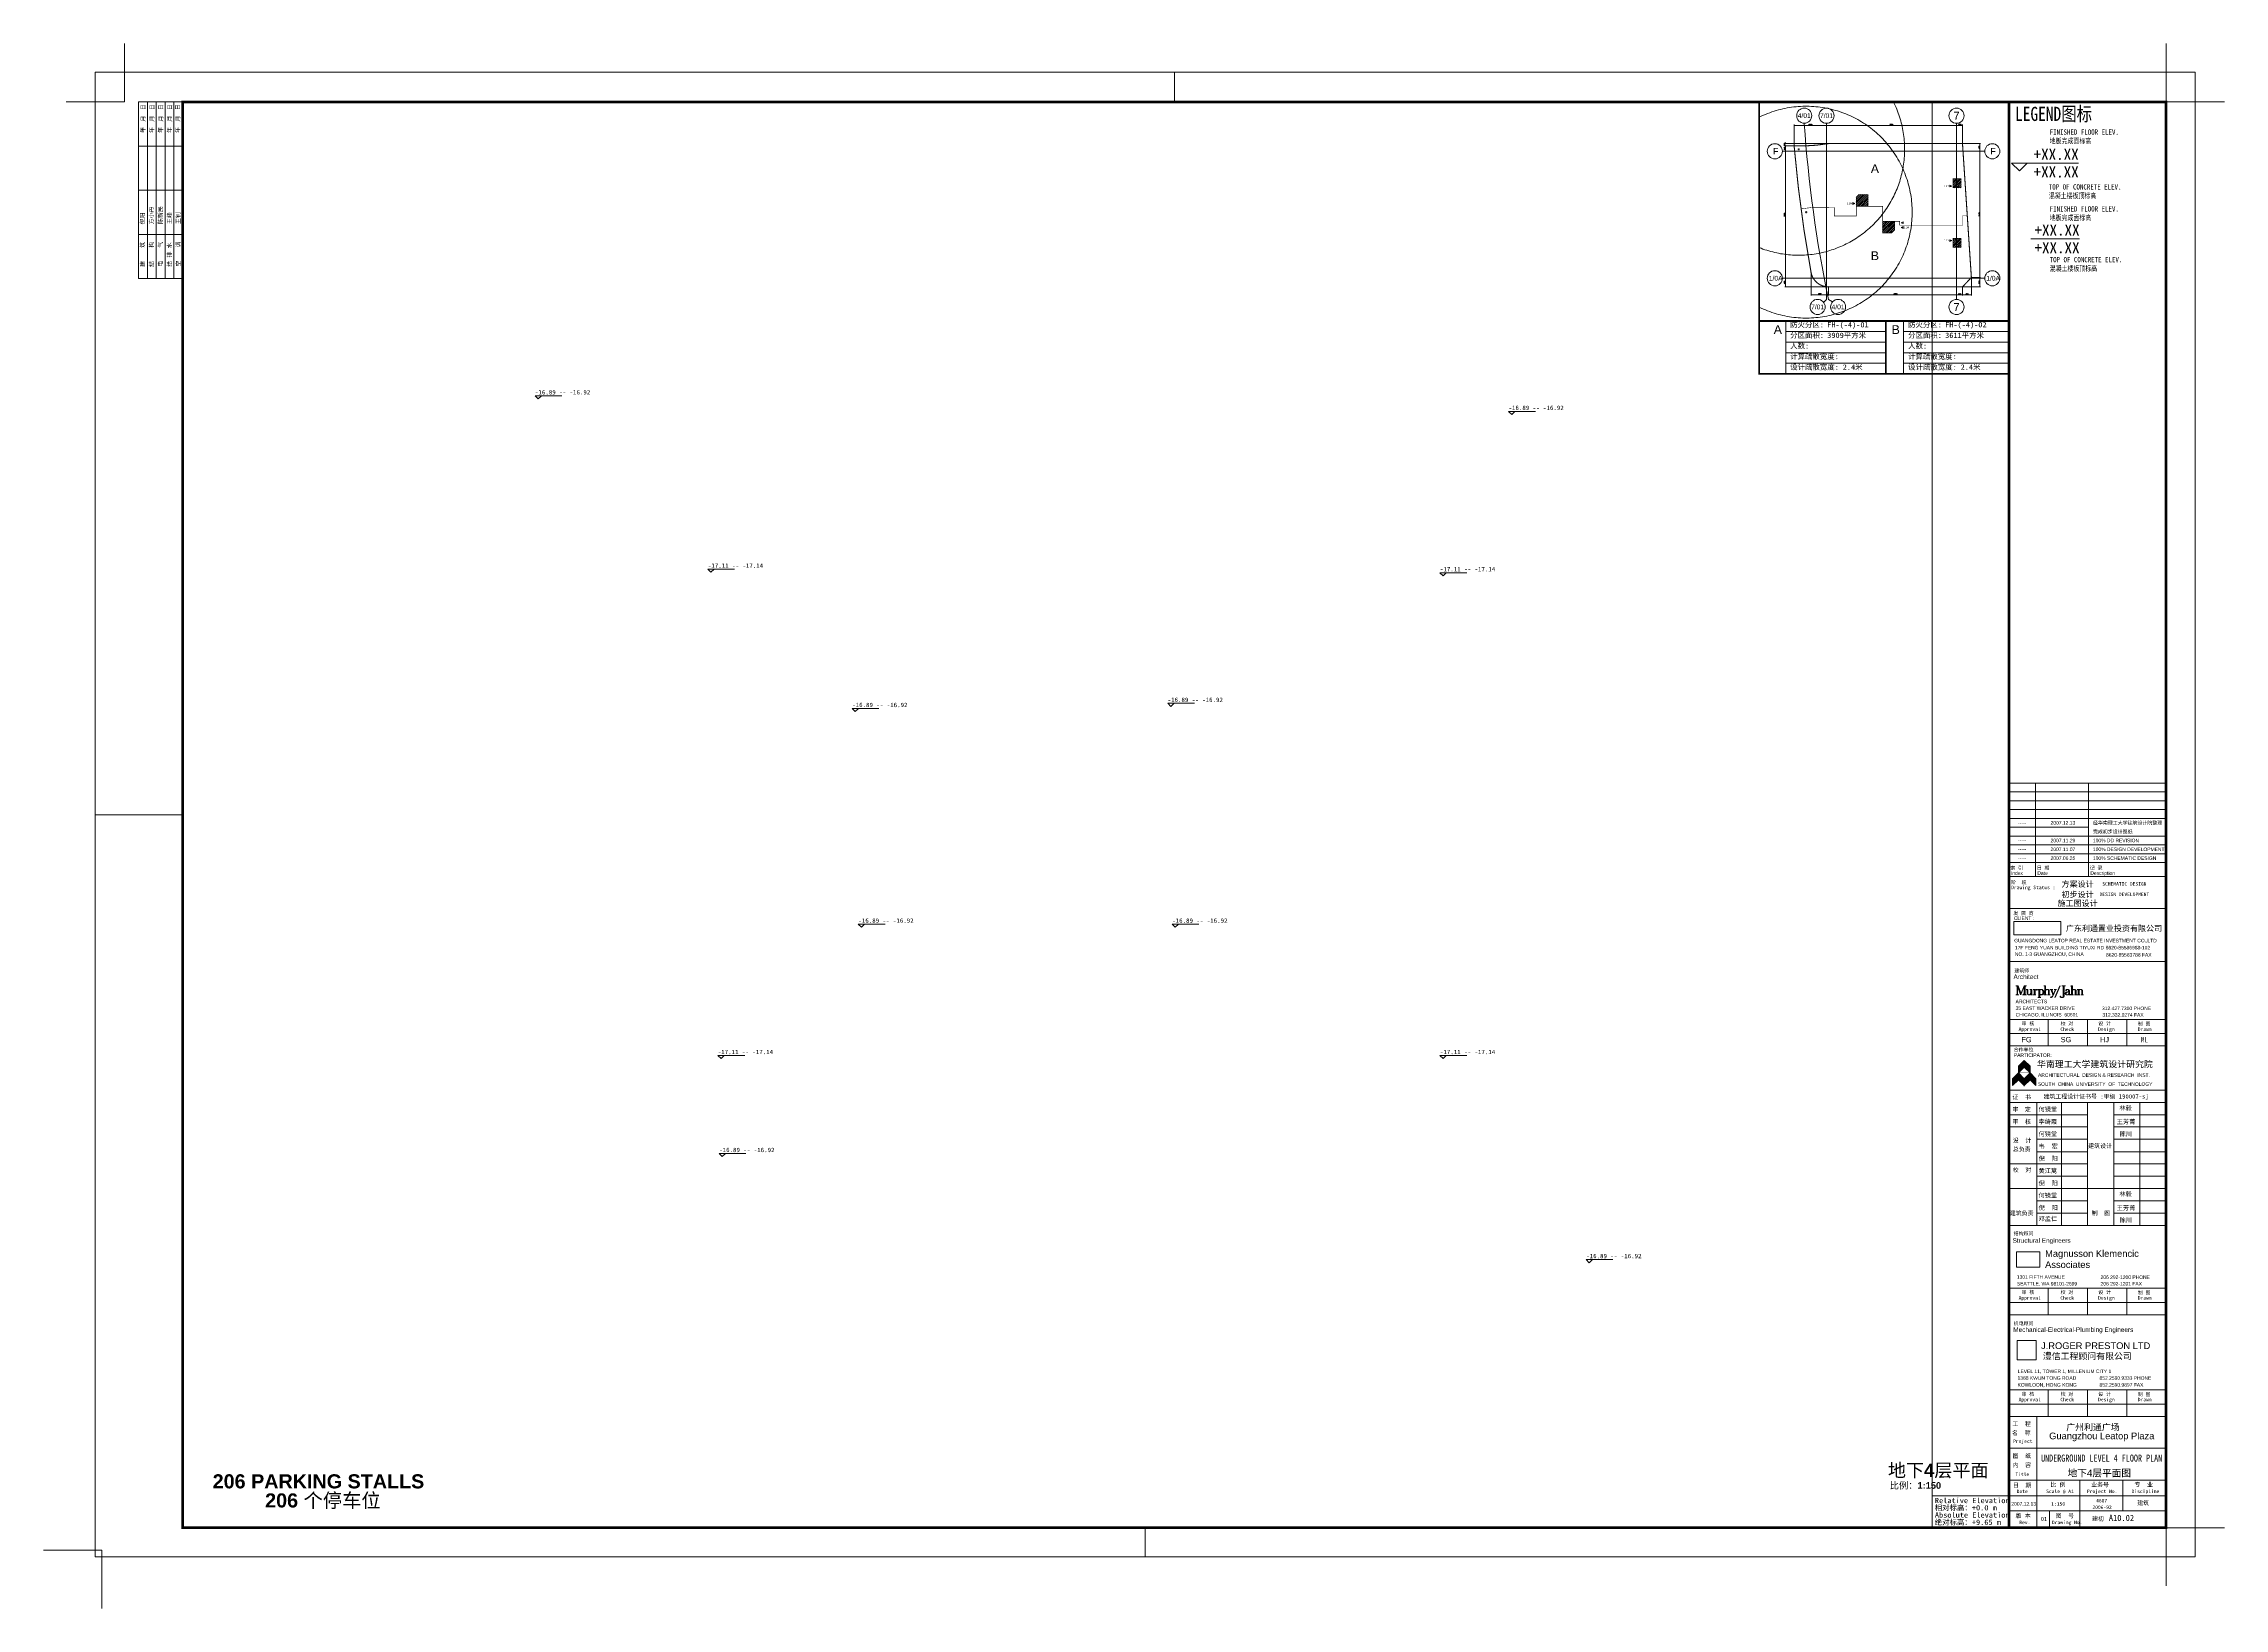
# Paper-space layout 'A0' of a CAD drawing. Header units: inches. Extents: x -33 to 1202, y -33 to 853.
# The model-space entities are those that its viewports show. They can reach past a viewport. Long polylines and large blocks are cut down to what shows.
import ezdxf
from ezdxf.enums import TextEntityAlignment as Align
from ezdxf.xclip import XClip

# ---------------------------------------------------------------- set-up
doc = ezdxf.new("R2010")
doc.units = ezdxf.units.IN
doc.header["$LTSCALE"] = 1200
doc.header["$MEASUREMENT"] = 0
doc.header["$XCLIPFRAME"] = 0
doc.linetypes.add('COL-GRID-UG-1.8a 20070111$0$CENTER', pattern=[2, 1.25, -0.25, 0.25, -0.25])
doc.linetypes.add('DASH', pattern=[0.35, 0.25, -0.1])
doc.layers.get('0').update_dxf_attribs({"linetype": 'CONTINUOUS', "lineweight": 0})
doc.layers.get('DEFPOINTS').update_dxf_attribs({"linetype": 'CONTINUOUS', "lineweight": 0})
for name, color, linetype, lineweight in [('0-防火分区', 7, 'CONTINUOUS', 0), ('A-ANNO-NOTE', 7, 'CONTINUOUS', 0), ('A-ANNO-TEXT', 7, 'CONTINUOUS', 0), ('A-BLOCK', 7, 'CONTINUOUS', 0), ('A-CONC-PART', 7, 'CONTINUOUS', 0), ('A-FLR-AREA', 7, 'CONTINUOUS', 0), ('A10.01_CN1$0$A-ANNO-TEXT', 7, 'CONTINUOUS', 0), ('A10.01_CN1$0$A-BLOCK', 7, 'CONTINUOUS', 0), ('COL-GRID-UG-1.8a 20070111$0$A-ANNO-SYMB', 7, 'CONTINUOUS', 0), ('COL-GRID-UG-1.8a 20070111$0$A-COL-GRID', 7, 'COL-GRID-UG-1.8a 20070111$0$CENTER', 0), ('COL-GRID-UG-1_8A_200701111', 7, 'CONTINUOUS', 0), ('LTP-UG4$0$A-area', 7, 'CONTINUOUS', 0), ('LTP-UG4$0$A-CONC-PART', 7, 'CONTINUOUS', 0), ('tblk-A0$0$A-ANNO-TEXT', 7, 'CONTINUOUS', 0), ('tblk-A0$0$A-TBLK-BRDR', 7, 'CONTINUOUS', 0), ('tblk-A0$0$fine line', 7, 'CONTINUOUS', 0), ('tblk-A0$0$PUB_TEXT', 7, 'CONTINUOUS', 0), ('tblk-A0$0$图框', 7, 'CONTINUOUS', 0), ('V-PORT', 7, 'CONTINUOUS', 0)]:
    doc.layers.add(name, color=color, linetype=linetype, lineweight=lineweight)
doc.styles.add('2', font='tahoma.ttf')
doc.styles.add('A10.01_CN1$0$Standard', font='txt')
doc.styles.add('A10.01_CN1$0$Title', font='')
doc.styles.add('ARIAL', font='arial.ttf')
doc.styles.add('COL-GRID-UG-1_8A_200701110', font='', dxfattribs={"height": 0.5})
doc.styles.add('COL-GRID-UG-1_8A_200701112', font='romans.shx', dxfattribs={"width": 0.85})
doc.styles.add('HT', font='', dxfattribs={"width": 0.7, "height": 500})
doc.styles.add('LTP-UG4$0$ARIAL', font='')
doc.styles.add('tblk-A0$0$HT', font='', dxfattribs={"width": 0.7, "height": 500})
doc.styles.add('tblk-A0$0$tblk-A0$0$NTTA-tblk', font='', dxfattribs={"height": 0.0625})
doc.styles.add('tblk-A0$0$tblk-A0$0$TITLE', font='', dxfattribs={"height": 12})
doc.styles.add('tblk-A0$0$TITLE', font='', dxfattribs={"height": 12})
doc.styles.add('Title', font='', dxfattribs={"width": 0.8})
doc.styles.get('A10.01_CN1$0$Title').set_extended_font_data('Arial')
doc.styles.get('COL-GRID-UG-1_8A_200701110').set_extended_font_data('Arial')
doc.styles.get('HT').set_extended_font_data('SimHei')
doc.styles.get('LTP-UG4$0$ARIAL').set_extended_font_data('Arial')
doc.styles.get('tblk-A0$0$HT').set_extended_font_data('SimHei')
doc.styles.get('tblk-A0$0$tblk-A0$0$NTTA-tblk').set_extended_font_data('Arial')
doc.styles.get('tblk-A0$0$tblk-A0$0$TITLE').set_extended_font_data('Arial')
doc.styles.get('tblk-A0$0$TITLE').set_extended_font_data('Arial')
doc.styles.get('Title').set_extended_font_data('SimHei')
doc.dimstyles.new('COL-GRID-UG-1.8a 20070111$0$LTP-DIM 150', dxfattribs={"dimtxt": 0.525, "dimasz": 0.27, "dimexe": 0.375, "dimexo": 0.2625, "dimgap": 0.15, "dimtad": 1, "dimdec": 0, "dimlfac": 1000, "dimzin": 0, "dimdsep": 46, "dimtxsty": 'COL-GRID-UG-1_8A_200701112', "dimblk": 'COL-GRID-UG-1.8a 20070111$0$_ArchTick', "dimcen": 0.09, "dimdle": 0.375, "dimclrd": 1, "dimclre": 1, "dimclrt": 256, "dimadec": 0, "dimazin": 0, "dimtfac": 1, "dimtdec": 0, "dimtix": 1, "dimtofl": 0, "dimtmove": 0, "dimatfit": 3, "dimldrblk": 'COL-GRID-UG-1.8a 20070111$0$_Dot', "dimfxl": 0.36, "dimtolj": 1, "dimtzin": 0, "dimarcsym": 1})
picture_1 = doc.add_image_def('image2.jpg', size_in_pixel=(591, 165))
picture_2 = doc.add_image_def('image3.jpg', size_in_pixel=(180, 120))
picture_3 = doc.add_image_def('image4.gif', size_in_pixel=(200, 201))
pattern_1 = [(45, (-408.47275, 32.60244), (-0.5303301, 0.5303301), [])]

# ---------------------------------------------------------------- blocks, each defined once
blk = doc.blocks.new('tblk-A0')
for p, q in [((1088.4, 277.4), (1085.1, 274.1)), ((1085.1, 274.1), (1085.1, 270.3)), ((1088.4, 273.6), (1085.1, 270.3)), ((1088.4, 277.4), (1091.7, 274.1)), ((1088.4, 277.4), (1088.4, 273.6)), ((1088.4, 277.4), (1088.4, 273.6)), ((1088.4, 273.6), (1091.7, 270.3)), ((1091.7, 274.1), (1091.7, 270.3)), ((1085.1, 270.3), (1081.8, 267)), ((1081.8, 267), (1081.8, 263.1)), ((1085.1, 266.4), (1081.8, 263.1)), ((1085.1, 270.3), (1088.4, 267)), ((1085.1, 270.3), (1085.1, 266.4)), ((1085.1, 270.3), (1085.1, 266.4)), ((1085.1, 266.4), (1088.4, 263.1)), ((1091.7, 270.3), (1088.4, 267)), ((1088.4, 267), (1088.4, 263.1)), ((1088.4, 266.7), (1088.4, 262.8)), ((1091.7, 266.4), (1088.4, 263.1)), ((1091.7, 270.3), (1095, 267)), ((1091.7, 270.3), (1091.7, 266.4)), ((1091.7, 270.3), (1091.7, 266.4)), ((1091.7, 266.4), (1095, 263.1)), ((1095, 267), (1095, 263.1))]:
    blk.add_line(p, q)
at = {"const_width": 0.156}
for points in [[(1081.8, 263.1), (1095, 263.1)], [(1085.1, 270.3), (1091.7, 270.3)]]:
    blk.add_lwpolyline(points, dxfattribs=at)
for points in [[(1088.4, 277.4), (1085.1, 274.1), (1088.4, 273.6), (1085.1, 270.3)], [(1088.4, 277.4), (1091.7, 274.1), (1088.4, 273.6), (1091.7, 270.3)], [(1085.1, 270.3), (1081.8, 267), (1085.1, 266.4), (1081.8, 263.1)], [(1085.1, 270.3), (1088.4, 267), (1085.1, 266.4), (1088.4, 263.1)], [(1091.7, 270.3), (1088.4, 267), (1091.7, 266.4), (1088.4, 263.1)], [(1091.7, 270.3), (1095, 267), (1091.7, 266.4), (1095, 263.1)]]:
    blk.add_solid(points)
at = {"layer": 'DEFPOINTS'}
for points in [[(12.7, 853.4), (12.7, 820.4), (-20.3, 820.4)], [(1168.7, 853.4), (1168.7, 820.4), (1201.7, 820.4)], [(-3.8, -3.8), (1185.2, -3.8), (1185.2, 837.2), (-3.8, 837.2), (-3.8, -3.8)], [(1168.7, -20.3), (1168.7, 12.7), (1201.7, 12.7)], [(-33, 0), (0, 0), (0, -33)], [(-33, 0), (0, 0), (0, -33)]]:
    blk.add_lwpolyline(points, dxfattribs=at)
at = {"layer": 'tblk-A0$0$A-ANNO-TEXT'}
for p, q in [((1083.6, 319.6), (1084.9, 319.6)), ((1083.6, 319.6), (1084.9, 319.6)), ((1083.6, 314.6), (1085.4, 314.6)), ((1083.6, 314.5), (1085.4, 314.5)), ((1084.4, 314.5), (1084.4, 319.6)), ((1084.5, 314.5), (1084.5, 319.6)), ((1084.5, 319.6), (1086.4, 314.7)), ((1084.5, 319.4), (1086.3, 314.6)), ((1084.6, 319.6), (1086.5, 314.8)), ((1084.7, 319.6), (1086.5, 314.9)), ((1084.8, 319.6), (1086.6, 315.1)), ((1084.9, 319.6), (1086.6, 315.2)), ((1088.3, 319.6), (1086.3, 314.6)), ((1088.3, 319.6), (1086.4, 314.5)), ((1087.5, 314.6), (1089.7, 314.6)), ((1087.6, 314.5), (1089.7, 314.5)), ((1088.3, 319.6), (1089.7, 319.6)), ((1088.3, 319.6), (1089.7, 319.6)), ((1088.3, 319.6), (1088.3, 314.5)), ((1088.4, 319.6), (1088.4, 314.5)), ((1088.5, 319.6), (1088.5, 314.5)), ((1088.6, 319.6), (1088.6, 314.5)), ((1088.7, 319.6), (1088.7, 314.5)), ((1088.8, 319.6), (1088.8, 314.5)), ((1088.9, 319.6), (1088.9, 314.5)), ((1089.5, 317.6), (1090.5, 317.6)), ((1089.5, 317.6), (1090.5, 317.6)), ((1089.5, 317.5), (1090.5, 317.5)), ((1089.7, 317.6), (1089.7, 317.6)), ((1089.7, 317.6), (1090.1, 317.4)), ((1090.1, 317.2), (1089.9, 317.6)), ((1090, 317.6), (1090.1, 317.4)), ((1090.1, 315.6), (1090.1, 317.5)), ((1090.2, 317.6), (1090.2, 315.3)), ((1090.3, 315.1), (1090.2, 315.5)), ((1090.3, 315.2), (1090.3, 317.5)), ((1090.3, 315.1), (1090.5, 314.7)), ((1090.4, 317.6), (1090.4, 315)), ((1090.4, 315.5), (1090.7, 314.7)), ((1090.4, 315.3), (1090.6, 314.7)), ((1090.5, 317.6), (1090.5, 315.4)), ((1091.6, 317.6), (1092.6, 317.6)), ((1091.6, 317.6), (1092.6, 317.6)), ((1091.8, 317.6), (1092.2, 317.4)), ((1092.2, 317.2), (1092, 317.6)), ((1092.1, 317.6), (1092.2, 317.5)), ((1092.2, 317.6), (1092.2, 314.6)), ((1092.2, 314.6), (1093.1, 314.6)), ((1092.2, 314.5), (1093.1, 314.5)), ((1092.3, 317.6), (1092.3, 314.6)), ((1092.4, 314.8), (1092.4, 317.6)), ((1092.5, 317.6), (1092.5, 314.6)), ((1092.5, 317.6), (1092.5, 314.5)), ((1092.5, 314.7), (1092.7, 314.6)), ((1092.6, 317.6), (1092.6, 314.5)), ((1093.4, 317.6), (1094.5, 317.6)), ((1093.4, 317.6), (1094.5, 317.6)), ((1093.4, 314.6), (1095, 314.6)), ((1093.4, 314.5), (1095, 314.5)), ((1093.6, 317.6), (1094, 317.4)), ((1093.6, 314.6), (1094, 314.7)), ((1094, 317.2), (1093.9, 317.6)), ((1093.9, 317.6), (1094, 317.5)), ((1094, 315), (1093.9, 314.6)), ((1093.9, 314.6), (1094, 314.6)), ((1094, 317.6), (1094, 314.6)), ((1094.1, 317.6), (1094.1, 314.6)), ((1094.2, 317.6), (1094.2, 314.6)), ((1094.3, 317.6), (1094.3, 314.6)), ((1094.4, 317.6), (1094.4, 314.6)), ((1094.4, 315), (1094.6, 314.6)), ((1094.8, 314.6), (1094.4, 314.7)), ((1094.5, 314.6), (1094.4, 314.6)), ((1094.5, 317.6), (1094.5, 314.6)), ((1094.9, 317.3), (1095.2, 317.4)), ((1095, 317.4), (1095.3, 317.5)), ((1095, 317.5), (1095.3, 317.4)), ((1095, 317.4), (1095.3, 317.4)), ((1097.2, 317.6), (1096, 317.6)), ((1097.2, 317.6), (1096, 317.6)), ((1097.7, 313.1), (1096, 313.1)), ((1096, 313), (1097.7, 313)), ((1096.2, 317.6), (1096.6, 317.4)), ((1096.2, 313.1), (1096.6, 313.2)), ((1096.5, 317.6), (1096.6, 317.5)), ((1096.6, 317.2), (1096.5, 317.6)), ((1096.6, 313.4), (1096.5, 313.1)), ((1096.5, 313.1), (1096.6, 313.1)), ((1096.6, 317.6), (1096.6, 313)), ((1096.8, 317.6), (1096.8, 313)), ((1096.9, 317.6), (1096.9, 313)), ((1097, 317.6), (1097, 313)), ((1097.1, 317.6), (1097.1, 313)), ((1097.1, 313.4), (1097.2, 313.1)), ((1097.5, 313.1), (1097.1, 313.2)), ((1097.1, 313.1), (1097.1, 313.1)), ((1097.2, 317.6), (1097.2, 313)), ((1100.5, 319.6), (1099.5, 319.6)), ((1101, 314.5), (1099.5, 314.5)), ((1101, 314.5), (1099.5, 314.5)), ((1099.6, 319.6), (1100, 319.5)), ((1099.6, 314.5), (1100, 314.7)), ((1100, 314.9), (1099.8, 314.5)), ((1099.9, 319.6), (1100, 319.5)), ((1100, 319.2), (1099.9, 319.6)), ((1099.9, 314.5), (1100, 314.6)), ((1100, 314.5), (1100, 319.6)), ((1100.1, 314.6), (1100.1, 319.6)), ((1100.2, 319.6), (1100.2, 314.6)), ((1100.3, 314.5), (1100.3, 319.6)), ((1100.4, 314.5), (1100.4, 319.6)), ((1100.4, 314.9), (1100.6, 314.5)), ((1100.8, 314.5), (1100.4, 314.7)), ((1100.5, 314.5), (1100.4, 314.6)), ((1100.5, 314.5), (1100.5, 319.6)), ((1103.1, 314.5), (1101.6, 314.5)), ((1103.1, 314.5), (1101.6, 314.5)), ((1101.7, 314.5), (1102.1, 314.7)), ((1102.1, 314.9), (1101.9, 314.5)), ((1102, 314.5), (1102.1, 314.6)), ((1102.1, 314.5), (1102.1, 316.8)), ((1102.2, 314.6), (1102.2, 316.9)), ((1102.3, 316.8), (1102.3, 314.6)), ((1102.4, 314.5), (1102.4, 316.8)), ((1102.5, 314.5), (1102.5, 316.8)), ((1102.5, 314.5), (1102.5, 316.8)), ((1102.5, 314.9), (1102.6, 314.5)), ((1102.9, 314.5), (1102.5, 314.7)), ((1102.6, 314.5), (1102.5, 314.6)), ((1102.6, 314.5), (1102.6, 316.8)), ((1103, 317.6), (1104.6, 317.6)), ((1103, 317.6), (1104.6, 317.6)), ((1103.1, 317.6), (1103.5, 317.5)), ((1103.3, 317.6), (1103.6, 317.3)), ((1103.4, 317.6), (1104.7, 314.4)), ((1103.4, 317.6), (1103.5, 317.5)), ((1103.5, 317.6), (1104.8, 314.5)), ((1103.6, 317.6), (1104.8, 314.6)), ((1103.7, 317.6), (1104.9, 314.7)), ((1103.8, 317.6), (1105, 314.8)), ((1103.9, 317.6), (1105, 315)), ((1104.1, 317.6), (1103.9, 317.5)), ((1104.2, 313.5), (1103.9, 313.3)), ((1104.1, 313.4), (1103.9, 313.3)), ((1104.2, 313.4), (1103.9, 313.2)), ((1104.1, 313.3), (1103.9, 313.2)), ((1104.1, 313.3), (1103.9, 313.3)), ((1104, 317.4), (1104.2, 317.6)), ((1104.1, 317.2), (1104.1, 317.6)), ((1106.1, 317.6), (1104.3, 313.6)), ((1106.1, 317.6), (1104.3, 313.6)), ((1106.2, 317.6), (1104.4, 313.5)), ((1104.7, 314.6), (1104.7, 314.4)), ((1105.4, 317.6), (1106.6, 317.6)), ((1105.4, 317.6), (1106.6, 317.6)), ((1108.6, 319.6), (1105.8, 313)), ((1106, 317.4), (1105.8, 317.6)), ((1108.7, 319.6), (1105.9, 313)), ((1106, 317.2), (1106, 317.6)), ((1106, 317.6), (1106.1, 317.5)), ((1106.3, 317.6), (1106.1, 317.3)), ((1106.5, 317.6), (1106.1, 317.5)), ((1106.2, 317.6), (1106.1, 317.5)), ((1111.7, 319.6), (1109.7, 319.6)), ((1111.7, 319.6), (1109.7, 319.6)), ((1110.1, 319.6), (1110.5, 319.5)), ((1110.4, 319.6), (1110.5, 319.5)), ((1110.5, 319.2), (1110.4, 319.6)), ((1110.5, 319.6), (1110.5, 313.8)), ((1110.6, 319.6), (1110.6, 313.8)), ((1110.7, 319.6), (1110.7, 313.8)), ((1110.8, 319.6), (1110.8, 313.5)), ((1110.9, 319.2), (1111.1, 319.6)), ((1110.9, 319.6), (1110.9, 313.8)), ((1111, 319.6), (1111, 313.8)), ((1111.4, 319.6), (1111, 319.5)), ((1111, 319.6), (1111, 319.5)), ((1111.8, 315.8), (1111.6, 315.4)), ((1111.6, 315.4), (1111.7, 315.2)), ((1111.9, 315.8), (1111.7, 315.4)), ((1111.8, 315.8), (1111.7, 315.4)), ((1111.7, 315.4), (1111.8, 315.2)), ((1111.7, 315.4), (1111.7, 315.2)), ((1111.7, 315.2), (1111.8, 314.9)), ((1111.7, 315.2), (1111.8, 314.9)), ((1111.7, 315.2), (1111.7, 314.9)), ((1111.7, 314.9), (1112, 314.7)), ((1112.1, 316), (1111.8, 315.8)), ((1112.2, 315.9), (1111.8, 315.7)), ((1112.2, 315.9), (1111.8, 315.7)), ((1112, 315.7), (1111.8, 315.4)), ((1111.9, 315.7), (1111.8, 315.4)), ((1111.8, 315.4), (1111.8, 315.2)), ((1111.8, 315.2), (1111.9, 314.9)), ((1111.8, 315.2), (1111.9, 314.9)), ((1111.8, 315), (1112.1, 314.8)), ((1111.8, 315), (1112.1, 314.7)), ((1111.8, 314.9), (1112, 314.7)), ((1111.9, 315.9), (1112.1, 316)), ((1112.1, 315.7), (1111.9, 315.3)), ((1112, 315.7), (1111.9, 315.3)), ((1111.9, 315.2), (1112, 315)), ((1111.9, 315.2), (1112, 314.9)), ((1111.9, 315), (1112.1, 314.8)), ((1112, 314.8), (1112.4, 314.6)), ((1112, 314.8), (1112.4, 314.6)), ((1112, 314.8), (1112.4, 314.7)), ((1112, 314.7), (1112.4, 314.6)), ((1112, 314.7), (1112.4, 314.5)), ((1112.1, 316), (1112.4, 316.1)), ((1112.8, 316.1), (1112.1, 316)), ((1112.4, 317.5), (1112.2, 317.4)), ((1112.8, 316.1), (1112.2, 315.9)), ((1112.4, 317.5), (1112.3, 317.3)), ((1112.5, 317.5), (1112.3, 317.3)), ((1112.6, 317.5), (1112.3, 317.4)), ((1112.4, 316.1), (1112.8, 316.2)), ((1112.4, 314.5), (1112.7, 314.5)), ((1112.7, 314.5), (1113.1, 314.5)), ((1112.8, 316.2), (1113.1, 316.3)), ((1112.8, 316.2), (1113, 316.2)), ((1112.8, 316.1), (1112.9, 316.1)), ((1112.9, 316.1), (1113.1, 316.2)), ((1113, 316.2), (1113.3, 316.3)), ((1113, 314.6), (1113.3, 314.7)), ((1113.1, 316.2), (1113.3, 316.3)), ((1113.1, 314.5), (1113.3, 314.7)), ((1113.3, 316.3), (1113.4, 316.4)), ((1113.3, 316.3), (1113.4, 316.4)), ((1113.3, 314.7), (1113.4, 314.9)), ((1113.3, 314.7), (1113.5, 314.9)), ((1113.4, 316.4), (1113.6, 316.5)), ((1113.4, 316.4), (1113.5, 316.5)), ((1113.4, 314.9), (1113.5, 315.1)), ((1113.5, 316.5), (1113.5, 316.7)), ((1113.5, 314.9), (1113.6, 315.1)), ((1113.6, 317.1), (1113.6, 315.1)), ((1113.6, 315.1), (1113.7, 314.8)), ((1113.6, 315), (1113.6, 314.8)), ((1113.6, 314.9), (1113.6, 315)), ((1113.6, 314.8), (1113.6, 314.9)), ((1113.6, 314.8), (1113.8, 314.6)), ((1113.6, 314.7), (1113.6, 314.8)), ((1113.6, 314.6), (1113.6, 314.7)), ((1113.8, 314.6), (1113.6, 314.6)), ((1113.7, 317.1), (1113.7, 314.9)), ((1113.7, 314.8), (1113.8, 314.7)), ((1113.8, 317), (1113.8, 314.7)), ((1113.8, 314.7), (1114, 314.6)), ((1113.8, 314.6), (1113.9, 314.6)), ((1114, 314.6), (1113.8, 314.6)), ((1113.9, 317), (1113.9, 314.7)), ((1113.9, 315), (1114.1, 314.8)), ((1113.9, 314.8), (1114, 314.9)), ((1114.1, 314.7), (1113.9, 314.8)), ((1113.9, 314.6), (1114.1, 314.6)), ((1114, 316.9), (1114, 314.6)), ((1114, 315.1), (1114, 315.3)), ((1114.1, 314.9), (1114, 315.1)), ((1114, 314.9), (1114.1, 314.8)), ((1114, 314.6), (1114.3, 314.5)), ((1114.2, 314.8), (1114.1, 314.9)), ((1114.1, 314.8), (1114.3, 314.7)), ((1114.3, 314.6), (1114.1, 314.7)), ((1114.3, 314.7), (1114.5, 314.6)), ((1114.5, 314.6), (1114.3, 314.6)), ((1114.3, 314.5), (1114.5, 314.6)), ((1114.6, 314.7), (1114.5, 314.6)), ((1114.5, 314.6), (1114.7, 314.7)), ((1114.7, 314.8), (1114.6, 314.7)), ((1115.7, 319.6), (1114.7, 319.6)), ((1114.8, 314.8), (1114.7, 314.8)), ((1114.7, 314.7), (1114.8, 314.8)), ((1116.2, 314.5), (1114.7, 314.5)), ((1116.2, 314.5), (1114.7, 314.5)), ((1114.8, 319.6), (1115.2, 319.5)), ((1114.8, 314.5), (1115.2, 314.7)), ((1115.2, 319.2), (1115.1, 319.6)), ((1115.1, 319.6), (1115.2, 319.5)), ((1115.2, 314.9), (1115.1, 314.5)), ((1115.1, 314.5), (1115.2, 314.6)), ((1115.2, 314.5), (1115.2, 319.6)), ((1115.3, 314.6), (1115.3, 319.6)), ((1115.4, 319.6), (1115.4, 314.6)), ((1115.5, 314.5), (1115.5, 319.6)), ((1115.6, 314.5), (1115.6, 319.6)), ((1115.6, 314.9), (1115.8, 314.5)), ((1116, 314.5), (1115.6, 314.7)), ((1115.7, 314.5), (1115.6, 314.6)), ((1115.7, 314.5), (1115.7, 319.6)), ((1118.3, 314.5), (1116.8, 314.5)), ((1118.3, 314.5), (1116.8, 314.5)), ((1116.9, 314.5), (1117.3, 314.7)), ((1117.3, 314.9), (1117.2, 314.5)), ((1117.2, 314.5), (1117.3, 314.6)), ((1117.3, 314.5), (1117.3, 316.8)), ((1117.4, 314.6), (1117.4, 316.9)), ((1117.5, 316.8), (1117.5, 314.6)), ((1117.6, 314.5), (1117.6, 316.8)), ((1117.7, 314.5), (1117.7, 316.8)), ((1117.7, 314.5), (1117.7, 316.8)), ((1117.7, 314.9), (1117.9, 314.5)), ((1118.1, 314.5), (1117.7, 314.7)), ((1117.8, 314.5), (1117.7, 314.6)), ((1117.8, 314.5), (1117.8, 316.8)), ((1119.4, 317.6), (1118.4, 317.6)), ((1119.9, 314.5), (1118.4, 314.5)), ((1119.9, 314.5), (1118.4, 314.5)), ((1118.5, 317.6), (1118.9, 317.5)), ((1118.5, 314.5), (1118.9, 314.7)), ((1118.9, 317.2), (1118.7, 317.6)), ((1118.9, 314.9), (1118.7, 314.5)), ((1118.8, 317.6), (1118.9, 317.5)), ((1118.8, 314.5), (1118.9, 314.6)), ((1118.9, 314.5), (1118.9, 317.6)), ((1119, 314.6), (1119, 317.6)), ((1119.1, 317.6), (1119.1, 314.6)), ((1119.2, 314.5), (1119.2, 317.6)), ((1119.3, 314.5), (1119.3, 317.6)), ((1119.3, 314.9), (1119.5, 314.5)), ((1119.7, 314.5), (1119.3, 314.7)), ((1119.4, 314.5), (1119.3, 314.6)), ((1119.4, 314.5), (1119.4, 317.6)), ((1121.9, 314.5), (1120.5, 314.5)), ((1121.9, 314.5), (1120.5, 314.5)), ((1120.6, 314.5), (1121, 314.7)), ((1121, 314.9), (1120.8, 314.5)), ((1120.9, 314.5), (1121, 314.6)), ((1121, 314.5), (1121, 316.8)), ((1121.1, 314.6), (1121.1, 316.9)), ((1121.2, 316.8), (1121.2, 314.6)), ((1121.3, 314.5), (1121.3, 316.8)), ((1121.4, 314.5), (1121.4, 316.8)), ((1121.4, 314.5), (1121.4, 316.8)), ((1121.4, 314.5), (1121.4, 316.8)), ((1121.4, 314.9), (1121.5, 314.5)), ((1121.8, 314.5), (1121.4, 314.7)), ((1121.5, 314.5), (1121.4, 314.6)), ((1102.7, 22.2), (1102.7, 12.7))]:
    blk.add_line(p, q, dxfattribs=at)
for points in [[(1095.2, 317.5, 0.161274), (1095.2, 317.4, 0.106184), (1095.3, 317.3, 0.070462), (1095.4, 317.3, 0.056729), (1095.5, 317.2, 0.056729), (1095.6, 317.2, 0.070462), (1095.7, 317.2, 0.106184), (1095.7, 317.2, 0.161274), (1095.8, 317.3, 0.161274), (1095.8, 317.4, 0.106184), (1095.7, 317.5, 0.070462), (1095.7, 317.5, 0.056729), (1095.6, 317.6, 0.056729), (1095.5, 317.6, 0.070462), (1095.4, 317.6, 0.106184), (1095.3, 317.5, 0.161274)], [(1095.3, 317.4, 0.161274), (1095.3, 317.4, 0.106184), (1095.4, 317.4, 0.070462), (1095.4, 317.3, 0.056729), (1095.5, 317.3, 0.056729), (1095.6, 317.3, 0.070462), (1095.6, 317.3, 0.106184), (1095.7, 317.3, 0.161274), (1095.7, 317.3, 0.161274), (1095.7, 317.3, 0.106184), (1095.7, 317.4, 0.070462), (1095.6, 317.4, 0.056729), (1095.5, 317.5, 0.056729), (1095.5, 317.5, 0.070462), (1095.4, 317.5, 0.106184), (1095.4, 317.4, 0.161274)], [(1095.3, 317.5, 0.161274), (1095.3, 317.4, 0.106184), (1095.3, 317.3, 0.070462), (1095.4, 317.3, 0.056729), (1095.5, 317.3, 0.056729), (1095.6, 317.2, 0.070462), (1095.6, 317.3, 0.106184), (1095.7, 317.3, 0.161274), (1095.7, 317.3, 0.161274), (1095.7, 317.4, 0.106184), (1095.7, 317.4, 0.070462), (1095.6, 317.5, 0.056729), (1095.5, 317.5, 0.056729), (1095.5, 317.5, 0.070462), (1095.4, 317.5, 0.106184), (1095.3, 317.5, 0.161274)], [(1095.4, 317.4, 0.000001), (1095.4, 317.4, 0.070462), (1095.4, 317.4, 0.056729), (1095.5, 317.4, 0.056729), (1095.6, 317.3, 0.070462), (1095.6, 317.4, 0.000001), (1095.6, 317.4, 0.000001), (1095.6, 317.4, 0.070462), (1095.6, 317.4, 0.056729), (1095.5, 317.4, 0.056729), (1095.5, 317.4, 0.070462), (1095.4, 317.4, 0.000001)], [(1103.9, 313.2, 0.161274), (1103.9, 313.3, 0.106184), (1103.8, 313.3, 0.070462), (1103.7, 313.4, 0.056729), (1103.6, 313.4, 0.056729), (1103.5, 313.4, 0.070462), (1103.4, 313.3, 0.106184), (1103.4, 313.3, 0.161274), (1103.3, 313.2, 0.161274), (1103.4, 313.1, 0.106184), (1103.4, 313.1, 0.070462), (1103.5, 313, 0.056729), (1103.6, 313, 0.056729), (1103.7, 313, 0.070462), (1103.8, 313.1, 0.106184), (1103.9, 313.1, 0.161274)], [(1103.8, 313.2, 0.161274), (1103.8, 313.2, 0.106184), (1103.8, 313.2, 0.070462), (1103.7, 313.3, 0.056729), (1103.6, 313.3, 0.056729), (1103.5, 313.3, 0.070462), (1103.5, 313.2, 0.106184), (1103.5, 313.2, 0.161274), (1103.4, 313.2, 0.161274), (1103.5, 313.2, 0.106184), (1103.5, 313.1, 0.070462), (1103.5, 313.1, 0.056729), (1103.6, 313.1, 0.056729), (1103.7, 313.1, 0.070462), (1103.8, 313.1, 0.106184), (1103.8, 313.2, 0.161274)], [(1103.9, 313.2, 0.161274), (1103.8, 313.2, 0.106184), (1103.8, 313.3, 0.070462), (1103.7, 313.3, 0.056729), (1103.6, 313.3, 0.056729), (1103.5, 313.3, 0.070462), (1103.5, 313.3, 0.106184), (1103.4, 313.2, 0.161274), (1103.4, 313.2, 0.161274), (1103.4, 313.1, 0.106184), (1103.5, 313.1, 0.070462), (1103.5, 313.1, 0.056729), (1103.6, 313.1, 0.056729), (1103.7, 313.1, 0.070462), (1103.8, 313.1, 0.106184), (1103.8, 313.2, 0.161274)], [(1103.7, 313.2, 0.000001), (1103.7, 313.2, 0.070462), (1103.7, 313.2, 0.056729), (1103.6, 313.2, 0.056729), (1103.6, 313.2, 0.070462), (1103.5, 313.2, 0.000001), (1103.5, 313.2, 0.000001), (1103.5, 313.2, 0.070462), (1103.6, 313.2, 0.056729), (1103.6, 313.2, 0.056729), (1103.7, 313.2, 0.070462), (1103.7, 313.2, 0.000001)], [(1109.1, 313.3, 0.161274), (1109.1, 313.4, 0.106184), (1109.1, 313.5, 0.070462), (1109.1, 313.5, 0.056729), (1109, 313.6, 0.056729), (1108.9, 313.7, 0.070462), (1108.9, 313.7, 0.106184), (1108.8, 313.8, 0.161274), (1108.7, 313.7, 0.161274), (1108.7, 313.7, 0.106184), (1108.7, 313.6, 0.070462), (1108.7, 313.5, 0.056729), (1108.7, 313.4, 0.056729), (1108.8, 313.3, 0.070462), (1108.9, 313.3, 0.106184), (1109, 313.3, 0.161274)], [(1109, 313.3, 0.161274), (1109, 313.4, 0.106184), (1109.1, 313.5, 0.070462), (1109, 313.5, 0.056729), (1109, 313.6, 0.056729), (1108.9, 313.7, 0.070462), (1108.8, 313.7, 0.106184), (1108.8, 313.7, 0.161274), (1108.7, 313.7, 0.161274), (1108.7, 313.7, 0.106184), (1108.7, 313.6, 0.070462), (1108.7, 313.5, 0.056729), (1108.8, 313.4, 0.056729), (1108.8, 313.4, 0.070462), (1108.9, 313.3, 0.106184), (1109, 313.3, 0.161274)], [(1109, 313.4, 0.161274), (1109, 313.4, 0.106184), (1109, 313.4, 0.070462), (1109, 313.5, 0.056729), (1108.9, 313.6, 0.056729), (1108.9, 313.6, 0.070462), (1108.8, 313.7, 0.106184), (1108.8, 313.7, 0.161274), (1108.8, 313.7, 0.161274), (1108.8, 313.6, 0.106184), (1108.8, 313.6, 0.070462), (1108.8, 313.5, 0.056729), (1108.8, 313.5, 0.056729), (1108.9, 313.4, 0.070462), (1108.9, 313.4, 0.106184), (1109, 313.4, 0.161274)], [(1109, 313.4, 0.000001), (1109, 313.4, 0.070462), (1108.9, 313.5, 0.056729), (1108.9, 313.5, 0.056729), (1108.8, 313.6, 0.070462), (1108.8, 313.6, 0.000001), (1108.8, 313.6, 0.000001), (1108.8, 313.6, 0.070462), (1108.8, 313.6, 0.056729), (1108.9, 313.5, 0.056729), (1108.9, 313.5, 0.070462), (1108.9, 313.4, 0.000001)], [(1112.2, 317.4, -0.161274), (1112.3, 317.3, -0.106184), (1112.3, 317.2, -0.070462), (1112.3, 317.1, -0.056729), (1112.2, 317.1, -0.056729), (1112.2, 317, -0.070462), (1112.1, 316.9, -0.106184), (1112, 316.9, -0.161274), (1111.9, 316.9, -0.161274), (1111.9, 317, -0.106184), (1111.9, 317.1, -0.070462), (1111.9, 317.2, -0.056729), (1111.9, 317.3, -0.056729), (1112, 317.3, -0.070462), (1112.1, 317.4, -0.106184), (1112.2, 317.4, -0.161274)], [(1112.2, 317.3, -0.161274), (1112.2, 317.3, -0.106184), (1112.2, 317.2, -0.070462), (1112.2, 317.2, -0.056729), (1112.2, 317.1, -0.056729), (1112.1, 317, -0.070462), (1112.1, 317, -0.106184), (1112, 317, -0.161274), (1111.9, 317, -0.161274), (1111.9, 317, -0.106184), (1111.9, 317.1, -0.070462), (1111.9, 317.1, -0.056729), (1112, 317.2, -0.056729), (1112, 317.3, -0.070462), (1112.1, 317.3, -0.106184), (1112.2, 317.4, -0.161274)], [(1112.2, 317.3, -0.161274), (1112.2, 317.3, -0.106184), (1112.2, 317.2, -0.070462), (1112.2, 317.2, -0.056729), (1112.1, 317.1, -0.056729), (1112.1, 317, -0.070462), (1112, 317, -0.106184), (1112, 317, -0.161274), (1112, 317, -0.161274), (1112, 317, -0.106184), (1112, 317.1, -0.070462), (1112, 317.1, -0.056729), (1112, 317.2, -0.056729), (1112.1, 317.3, -0.070462), (1112.1, 317.3, -0.106184), (1112.2, 317.3, -0.161274)], [(1112.1, 317.2, -0.000001), (1112.1, 317.2, -0.070462), (1112.1, 317.2, -0.056729), (1112.1, 317.1, -0.056729), (1112.1, 317.1, -0.070462), (1112, 317.1, -0.000001), (1112, 317.1, -0.000001), (1112, 317.1, -0.070462), (1112, 317.1, -0.056729), (1112.1, 317.2, -0.056729), (1112.1, 317.2, -0.070462), (1112.1, 317.2, -0.000001)]]:
    blk.add_lwpolyline(points, format="xyb", close=True, dxfattribs=at)
for points in [[(1096.9, 315.2, 0.039878), (1097.1, 315, 0.10577), (1097.5, 314.7, 0.12472), (1097.9, 314.6, 0.12472), (1098.3, 314.7, 0.10577), (1098.7, 315, 0.086752), (1099, 315.5, 0.076857), (1099, 316.1, 0.076857), (1099, 316.7, 0.086752), (1098.7, 317.1, 0.10577), (1098.3, 317.5, 0.12472), (1097.9, 317.6)], [(1097.1, 314.8, 0.049434), (1097.4, 314.6, 0.096986), (1098, 314.5, 0.096986), (1098.6, 314.6, 0.097855), (1099.1, 315, 0.09911), (1099.4, 315.5, 0.100016), (1099.5, 316, 0.100016), (1099.4, 316.6, 0.09911), (1099.1, 317.1, 0.097855), (1098.6, 317.5, 0.096986), (1098, 317.6)], [(1097.1, 316.8, -0.054215), (1097.3, 317.1, -0.10577), (1097.7, 317.5, -0.12472), (1098.1, 317.6)], [(1097.1, 317.1, -0.099183), (1097.5, 317.4, -0.107082), (1098, 317.6)], [(1097.1, 317.2, -0.088543), (1097.5, 317.5, -0.096986), (1098.1, 317.6)], [(1097.1, 315.2, 0.039878), (1097.2, 315, 0.10577), (1097.6, 314.7, 0.12472), (1098, 314.6, 0.12472), (1098.4, 314.7, 0.10577), (1098.8, 315, 0.086752), (1099.1, 315.5, 0.076857), (1099.2, 316.1, 0.076857), (1099.1, 316.7, 0.086752), (1098.8, 317.1, 0.10577), (1098.4, 317.5, 0.12472), (1098, 317.6)], [(1098, 317.6, 0.12472), (1097.6, 317.5, 0.10577), (1097.2, 317.1, 0.039878), (1097.1, 316.9)], [(1097.9, 317.6, 0.096986), (1097.3, 317.5, 0.049434), (1097.1, 317.3)], [(1099, 315.2, -0.039878), (1098.9, 315, -0.10577), (1098.5, 314.7, -0.12472), (1098.1, 314.6, -0.12472), (1097.7, 314.7, -0.10577), (1097.3, 315, -0.054215), (1097.1, 315.3)], [(1098, 314.5, 0), (1098, 314.5, -0.112944), (1097.5, 314.7, -0.10335), (1097.1, 315, -0.011342), (1097.1, 315)], [(1098, 314.5, -0.081777), (1097.5, 314.6, -0.088543), (1097.1, 314.9)], [(1098, 314.5, 0), (1098, 314.5, 0.119639), (1098.5, 314.7, 0.104884), (1098.9, 315, 0.089094), (1099.1, 315.5, 0.080438), (1099.2, 316.1, 0.080438), (1099.1, 316.7, 0.089094), (1098.9, 317.1, 0.104884), (1098.5, 317.5, 0.119639), (1098, 317.6)], [(1098, 314.5, 0), (1098, 314.5, 0.112944), (1098.5, 314.7, 0.10335), (1098.9, 315, 0.09216), (1099.2, 315.5, 0.085555), (1099.3, 316.1, 0.085555), (1099.2, 316.7, 0.09216), (1098.9, 317.1, 0.10335), (1098.5, 317.5, 0.112944), (1098, 317.6)], [(1098, 314.5, 0), (1098, 314.5, 0.107082), (1098.5, 314.6, 0.101644), (1099, 315, 0.094794), (1099.3, 315.5, 0.090461), (1099.4, 316, 0.090461), (1099.3, 316.6, 0.094794), (1099, 317.1, 0.101644), (1098.5, 317.4, 0.107082), (1098, 317.6)], [(1098, 317.6, 0), (1098, 317.6)], [(1098, 317.6, 0), (1098, 317.6)], [(1098, 317.6, 0), (1098, 317.6)], [(1098, 317.6, 0), (1098, 317.6)], [(1098, 317.6, 0), (1098, 317.6)], [(1098, 314.5, 0), (1098, 314.5, 0), (1098, 314.5)], [(1098, 314.5, 0), (1098, 314.5, 0), (1098, 314.5)], [(1101.4, 317.6, 0.083314), (1101, 317.5, 0.090857), (1100.6, 317.3, 0.104057), (1100.4, 317, 0.068293), (1100.3, 316.8)], [(1101.4, 317.5, 0.083314), (1101, 317.5, 0.090857), (1100.7, 317.3, 0.104057), (1100.5, 317, 0.068293), (1100.4, 316.8)], [(1102.5, 316.8, 0.068293), (1102.4, 317, 0.104057), (1102.2, 317.3, 0.090857), (1101.8, 317.5, 0.083314), (1101.4, 317.6)], [(1102.5, 316.8, 0.066632), (1102.4, 317, 0.104057), (1102.2, 317.3, 0.090857), (1101.8, 317.5, 0.083314), (1101.4, 317.6)], [(1102.6, 316.8, 0.068293), (1102.5, 317, 0.104057), (1102.3, 317.3, 0.090857), (1101.9, 317.5, 0.083314), (1101.5, 317.6)], [(1108.9, 313.3, 0.227051), (1110.2, 313.1, 0.085756), (1110.6, 313.3, 0.106078), (1110.9, 313.6, 0.088995), (1111, 313.8)], [(1108.9, 313.3, 0.227051), (1110.2, 313.1, 0.085756), (1110.6, 313.3, 0.106078), (1110.9, 313.6, 0.088995), (1110.9, 313.8)], [(1109, 313.3, 0.219523), (1110.2, 313.1, 0.085756), (1110.6, 313.3, 0.106078), (1110.8, 313.6, 0.088995), (1110.9, 313.8)], [(1109.8, 313.1, 0.104075), (1110.1, 313.1, 0.1016), (1110.3, 313.3, 0.094855), (1110.5, 313.6, 0.063432), (1110.5, 313.8)], [(1113.9, 316.8, 0.066632), (1113.8, 317, 0.104057), (1113.6, 317.3, 0.090857), (1113.2, 317.5, 0.083314), (1112.8, 317.6)], [(1113.9, 316.8, 0.068293), (1113.8, 317, 0.104057), (1113.6, 317.3, 0.090857), (1113.3, 317.5, 0.083314), (1112.8, 317.6)], [(1114, 316.8, 0.068293), (1113.9, 317, 0.104057), (1113.7, 317.3, 0.090857), (1113.3, 317.5, 0.083314), (1112.9, 317.6)], [(1116.6, 317.6, 0.083314), (1116.2, 317.5, 0.090857), (1115.9, 317.3, 0.104057), (1115.6, 317, 0.068293), (1115.6, 316.8)], [(1116.6, 317.5, 0.083314), (1116.2, 317.5, 0.090857), (1115.9, 317.3, 0.104057), (1115.7, 317, 0.068293), (1115.6, 316.8)], [(1117.7, 316.8, 0.066632), (1117.6, 317, 0.104057), (1117.4, 317.3, 0.090857), (1117, 317.5, 0.083314), (1116.6, 317.6)], [(1117.7, 316.8, 0.068293), (1117.6, 317, 0.104057), (1117.4, 317.3, 0.090857), (1117, 317.5, 0.083314), (1116.6, 317.6)], [(1117.8, 316.8, 0.068293), (1117.7, 317, 0.104057), (1117.5, 317.3, 0.090857), (1117.1, 317.5, 0.083314), (1116.7, 317.6)], [(1120.3, 317.6, 0.083314), (1119.9, 317.5, 0.090857), (1119.5, 317.3, 0.104057), (1119.3, 317, 0.068293), (1119.2, 316.8)], [(1120.3, 317.5, 0.083314), (1119.9, 317.5, 0.090857), (1119.6, 317.3, 0.104057), (1119.3, 317, 0.068293), (1119.3, 316.8)], [(1121.4, 316.8, 0.068293), (1121.3, 317, 0.104057), (1121.1, 317.3, 0.090857), (1120.7, 317.5, 0.083314), (1120.3, 317.6)], [(1121.3, 316.8, 0.066632), (1121.3, 317, 0.104057), (1121, 317.3, 0.090857), (1120.7, 317.5, 0.083314), (1120.3, 317.6)], [(1121.4, 316.8, 0.068293), (1121.4, 317, 0.104057), (1121.1, 317.3, 0.090857), (1120.8, 317.5, 0.083314), (1120.4, 317.6)]]:
    blk.add_lwpolyline(points, format="xyb", dxfattribs=at)
for centre, radius, start, end in [((1083.7, 318.9), 0.76, 0, 90), ((1083.7, 315.3), 0.76, 270, 0), ((1083.7, 318.9), 0.862, 28.0725, 61.9275), ((1083.7, 315.3), 0.862, 298.0725, 331.9275), ((1083.7, 318.9), 0.963, 37.8636, 52.1364), ((1083.7, 315.3), 0.963, 307.8636, 322.1364), ((1085.2, 315.3), 0.76, 180, 270), ((1085.2, 315.3), 0.862, 208.0725, 241.9275), ((1085.2, 315.3), 0.963, 217.8636, 232.1364), ((1087.5, 315.3), 0.76, 270, 0), ((1087.5, 315.3), 0.862, 301.467, 331.9275), ((1087.5, 315.3), 0.963, 310.2566, 322.1364), ((1089.6, 318.9), 0.963, 130.2566, 142.1364), ((1089.6, 318.9), 0.862, 121.467, 151.9275), ((1089.6, 318.9), 0.76, 90, 180), ((1089.6, 315.3), 0.76, 180, 270), ((1089.6, 315.3), 0.862, 208.0725, 238.533), ((1089.6, 315.3), 0.963, 217.8636, 229.7434), ((1089.6, 317), 0.504, 1.6306, 89.1203), ((1091.2, 315.6), 1.07, 180.7879, 359.2121), ((1091.1, 315.6), 1.04, 180.7879, 359.2121), ((1091.2, 315.6), 1.06, 177.3912, 252.3517), ((1092.1, 315.6), 1.66, 186.9393, 218.7136), ((1091.1, 315.6), 1.1, 287.765, 348.235), ((1091.7, 317.1), 0.504, 1.6306, 89.1203), ((1093, 315), 0.452, 180, 271.6745), ((1093.5, 317.1), 0.504, 1.6306, 89.1203), ((1093.5, 315.1), 0.504, 270.8797, 358.3694), ((1094.9, 315.1), 0.504, 181.6306, 269.1203), ((1095.4, 316.6), 1.01, 92.153, 155.9999), ((1095.4, 316.6), 0.955, 98.9127, 164.9918), ((1095.4, 316.6), 0.98, 96.2601, 158.738), ((1096.1, 317.1), 0.504, 1.6306, 89.1203), ((1096.1, 313.6), 0.504, 270.8797, 358.3694), ((1097.6, 313.6), 0.504, 181.6306, 269.1203), ((1099.5, 319.1), 0.504, 1.6306, 89.1203), ((1099.5, 315.1), 0.504, 270.8797, 358.3694), ((1100.9, 315.1), 0.504, 181.6306, 269.1203), ((1101.4, 316.8), 0.723, 0.0312, 99.052), ((1101.5, 316.7), 0.827, 5.5973, 95.5973), ((1101.4, 316.8), 0.763, 4.2214, 94.2214), ((1101.6, 315.1), 0.504, 270.8797, 358.3694), ((1101.5, 316.7), 0.928, 5.5973, 33.4443), ((1103, 315.1), 0.504, 181.6306, 269.1203), ((1102.9, 316.8), 0.801, 19.9586, 77.7516), ((1103.5, 314), 1.01, 289.4084, 333.7376), ((1103.5, 314), 0.929, 296.168, 334.0266), ((1103.5, 314), 0.955, 296.168, 334.0266), ((1103.5, 314), 0.98, 293.5155, 333.8783), ((1104.5, 317.2), 0.369, 95.7955, 199.3912), ((1103.4, 314.5), 1.17, 342.3486, 28.444), ((1105.6, 317.2), 0.369, 340.6088, 84.2045), ((1106.7, 316.8), 0.801, 102.2484, 160.0414), ((1109.6, 313.6), 0.576, 195.7762, 247.0972), ((1109.6, 313.6), 0.525, 195.7762, 247.0972), ((1109.8, 313.9), 0.899, 266.901, 348.6752), ((1110, 319.1), 0.504, 1.6306, 89.1203), ((1109.8, 313.9), 0.87, 297.8304, 352.2432), ((1111.4, 319.1), 0.504, 90.8797, 178.3694), ((1112.7, 316.6), 1.01, 63.5451, 127.3919), ((1112.8, 315.3), 0.774, 96.7462, 300.816), ((1112.8, 315.3), 0.825, 96.7462, 300.816), ((1112.8, 315.3), 0.774, 96.7462, 300.816), ((1112.7, 316.6), 0.98, 60.8069, 123.2848), ((1112.7, 316.6), 0.955, 88.468, 120.6322), ((1112.8, 316.8), 0.723, 0.0312, 99.052), ((1112.9, 316.8), 0.763, 4.2214, 94.2214), ((1112.9, 316.7), 0.827, 5.5973, 95.5973), ((1112.9, 316.7), 0.928, 5.5973, 33.4443), ((1114.7, 319.1), 0.504, 1.6306, 89.1203), ((1114.7, 315.1), 0.504, 270.8797, 358.3694), ((1116.1, 315.1), 0.504, 181.6306, 269.1203), ((1116.6, 316.8), 0.723, 0.0312, 99.052), ((1116.7, 316.8), 0.763, 4.2214, 94.2214), ((1116.7, 316.7), 0.827, 5.5973, 95.5973), ((1116.8, 315.1), 0.504, 270.8797, 358.3694), ((1116.7, 316.7), 0.928, 5.5973, 33.4443), ((1118.2, 315.1), 0.504, 181.6306, 269.1203), ((1118.4, 317.1), 0.504, 1.6306, 89.1203), ((1118.4, 315.1), 0.504, 270.8797, 358.3694), ((1119.8, 315.1), 0.504, 181.6306, 269.1203), ((1120.3, 316.8), 0.723, 0.0312, 99.052), ((1120.4, 316.7), 0.827, 5.5973, 95.5973), ((1120.3, 316.8), 0.763, 4.2214, 94.2214), ((1120.5, 315.1), 0.504, 270.8797, 358.3694), ((1120.4, 316.7), 0.928, 5.5973, 33.4443), ((1121.9, 315.1), 0.504, 181.6306, 269.1203)]:
    blk.add_arc(centre, radius, start, end, dxfattribs=at)
at = {"layer": 'tblk-A0$0$A-TBLK-BRDR'}
for p, q in [((1079.8, 434.5), (1168.7, 434.5)), ((1094.8, 381.5), (1094.8, 434.5)), ((1124.8, 381.5), (1124.8, 434.5)), ((1079.8, 429.5), (1168.7, 429.5)), ((1079.8, 429.5), (1168.7, 429.5)), ((1079.8, 429.5), (1168.7, 429.5)), ((1079.8, 424.5), (1168.7, 424.5)), ((1079.8, 419.5), (1168.7, 419.5)), ((1079.8, 414.5), (1168.7, 414.5)), ((1079.8, 409.5), (1124.8, 409.5)), ((1079.8, 404.5), (1168.7, 404.5)), ((1079.8, 399.5), (1168.7, 399.5)), ((1079.8, 394.5), (1168.7, 394.5)), ((1079.8, 389.5), (1168.7, 389.5)), ((1079.8, 381.5), (1168.7, 381.5)), ((1079.8, 363.5), (1168.7, 363.5)), ((1079.8, 333.5), (1168.7, 333.5)), ((1079.8, 300.6), (1168.7, 300.6)), ((1102, 285.6), (1102, 300.6)), ((1124.3, 285.6), (1124.3, 300.6)), ((1146.5, 285.6), (1146.5, 300.6)), ((1079.8, 292.6), (1168.7, 292.6)), ((1079.8, 285.6), (1168.7, 285.6)), ((1079.8, 260.6), (1168.7, 260.6)), ((1079.8, 253.6), (1168.7, 253.6)), ((1095.6, 253.6), (1095.6, 183.9)), ((1109.4, 253.6), (1109.4, 183.9)), ((1124.3, 253.6), (1124.3, 183.9)), ((1139.1, 253.6), (1139.1, 183.9)), ((1153.9, 253.6), (1153.9, 183.9)), ((1079.8, 246.6), (1124.3, 246.6)), ((1079.8, 239.7), (1124.3, 239.7)), ((1139.1, 246.6), (1168.7, 246.6)), ((1139.1, 239.7), (1168.7, 239.7)), ((1095.6, 232.7), (1124.3, 232.7)), ((1095.6, 225.7), (1124.3, 225.7)), ((1139.1, 232.7), (1168.7, 232.7)), ((1139.1, 225.7), (1168.7, 225.7)), ((1079.8, 218.8), (1124.3, 218.8)), ((1095.6, 211.8), (1124.3, 211.8)), ((1139.1, 218.8), (1168.7, 218.8)), ((1139.1, 211.8), (1168.7, 211.8)), ((1079.8, 204.8), (1168.7, 204.8)), ((1095.6, 197.9), (1124.3, 197.9)), ((1139.1, 197.9), (1168.7, 197.9)), ((1095.6, 190.9), (1124.3, 190.9)), ((1095.6, 190.9), (1124.3, 190.9)), ((1139.1, 190.9), (1168.7, 190.9)), ((1139.1, 190.9), (1168.7, 190.9)), ((1079.8, 183.9), (1168.7, 183.9)), ((1079.8, 183.9), (1168.7, 183.9)), ((1079.8, 183.9), (1168.7, 183.9)), ((1079.8, 183.9), (1168.7, 183.9)), ((1168.7, 183.9), (1079.8, 183.9)), ((1139.1, 183.9), (1168.7, 183.9)), ((1079.8, 148.3), (1168.7, 148.3)), ((1079.8, 148.3), (1168.7, 148.3)), ((1102, 133.3), (1102, 148.3)), ((1124.3, 133.3), (1124.3, 148.3)), ((1146.5, 133.3), (1146.5, 148.3)), ((1079.8, 140.3), (1168.7, 140.3)), ((1079.8, 133.3), (1168.7, 133.3)), ((1079.8, 90.7), (1168.7, 90.7)), ((1102, 75.7), (1102, 90.7)), ((1124.3, 75.7), (1124.3, 90.7)), ((1146.5, 75.7), (1146.5, 90.7)), ((1079.8, 82.7), (1168.7, 82.7)), ((1079.8, 75.7), (1168.7, 75.7)), ((1079.8, 75.7), (1168.7, 75.7)), ((1095.6, 75.7), (1095.6, 12.7)), ((1079.8, 57.7), (1168.7, 57.7)), ((1079.8, 39.7), (1168.7, 39.7)), ((1119.9, 39.7), (1119.9, 12.7)), ((1144.2, 39.7), (1144.2, 22.2)), ((1036.3, 30.7), (1168.7, 30.7)), ((1079.8, 22.2), (1168.7, 22.2))]:
    blk.add_line(p, q, dxfattribs=at)
at = {"layer": 'tblk-A0$0$A-TBLK-BRDR', "const_width": 1.55}
for points in [[(1168.7, 12.7), (1168.7, 820.4), (45.7, 820.4), (45.7, 12.7), (1168.7, 12.7)], [(1079.8, 12.7), (1079.8, 820.4)]]:
    blk.add_lwpolyline(points, dxfattribs=at)
at = {"layer": 'tblk-A0$0$A-TBLK-BRDR'}
blk.add_lwpolyline([(1036.3, 30.7), (1036.3, 12.7)], dxfattribs=at)
at = {"layer": 'tblk-A0$0$fine line'}
for points in [[(607.2, 820.4), (607.2, 837.2)], [(45.7, 416.6), (-3.8, 416.6)], [(590.7, 12.7), (590.7, -3.8)]]:
    blk.add_lwpolyline(points, dxfattribs=at)
at = {"layer": 'tblk-A0$0$PUB_TEXT'}
for p, q in [((1168.7, 368.3), (1168.7, 12.7)), ((1079.8, 90.7), (1168.7, 90.7)), ((1079.8, 12.7), (1168.7, 12.7))]:
    blk.add_line(p, q, dxfattribs=at)
at = {"layer": 'tblk-A0$0$图框', "color": 3}
for p, q in [((45.7, 820.4), (20.7, 820.4)), ((20.7, 820.4), (20.7, 720.3)), ((25.7, 820.4), (25.7, 720.3)), ((25.7, 820.4), (25.7, 720.3)), ((30.7, 820.4), (30.7, 720.3)), ((35.7, 820.4), (35.7, 720.3)), ((40.7, 820.4), (40.7, 720.3)), ((45.7, 795.4), (20.7, 795.4)), ((45.7, 770.3), (20.7, 770.3)), ((45.7, 745.3), (20.7, 745.3)), ((45.7, 720.3), (20.7, 720.3))]:
    blk.add_line(p, q, dxfattribs=at)
at = {"layer": 'tblk-A0$0$图框'}
blk.add_line((1079.8, 12.7), (1079.8, 368.3), dxfattribs=at)
at = {"layer": 'DEFPOINTS', "style": 'tblk-A0$0$HT'}
for s, height, p in [('方案设计', 3.24, (1118.6, 377.4)), ('SCHEMATIC DESIGN', 2, (1145.1, 377.4)), ('施工图设计', 3.24, (1118.6, 366.5))]:
    blk.add_text(s, height=height, dxfattribs=at).set_placement(p, align=Align.MIDDLE)
at = {"layer": 'tblk-A0$0$A-ANNO-TEXT', "style": 'tblk-A0$0$tblk-A0$0$NTTA-tblk'}
for p in [(1087.2, 411), (1087.2, 401), (1087.2, 396), (1087.2, 391)]:
    blk.add_text('-----', height=2, dxfattribs=at).set_placement(p, align=Align.CENTER)
at = {"layer": 'tblk-A0$0$A-ANNO-TEXT'}
for s, height, style, p in [('2007.12.13', 2, 'tblk-A0$0$tblk-A0$0$NTTA-tblk', (1103.3, 411)), ('经华南理工大学建筑设计院整理', 2, 'tblk-A0$0$tblk-A0$0$NTTA-tblk', (1127.3, 411)), ('完成初步设计图纸', 2, 'tblk-A0$0$tblk-A0$0$NTTA-tblk', (1127.3, 406)), ('2007.11.29', 2, 'tblk-A0$0$tblk-A0$0$NTTA-tblk', (1103.3, 401)), ('2007.11.07', 2, 'tblk-A0$0$tblk-A0$0$NTTA-tblk', (1103.3, 396)), ('100%%% DD REVISION', 2, 'tblk-A0$0$tblk-A0$0$NTTA-tblk', (1127.3, 401)), ('100%%% DESIGN DEVELOPMENT', 2, 'tblk-A0$0$tblk-A0$0$NTTA-tblk', (1127.3, 396)), ('索 引', 2, 'tblk-A0$0$HT', (1080.5, 385.5)), ('Index', 2, 'tblk-A0$0$tblk-A0$0$NTTA-tblk', (1080.8, 382.5)), ('日 期', 2, 'tblk-A0$0$HT', (1095.5, 385.5)), ('Date', 2, 'tblk-A0$0$tblk-A0$0$NTTA-tblk', (1095.8, 382.5)), ('2007.06.25', 2, 'tblk-A0$0$tblk-A0$0$NTTA-tblk', (1103.3, 391)), ('记 录', 2, 'tblk-A0$0$HT', (1125.5, 385.5)), ('Description', 2, 'tblk-A0$0$tblk-A0$0$NTTA-tblk', (1125.8, 382.5)), ('100%%% SCHEMATIC DESIGN', 2, 'tblk-A0$0$tblk-A0$0$NTTA-tblk', (1127.3, 391)), ('阶  段', 2, 'tblk-A0$0$HT', (1080.9, 377.3)), ('Drawing Status :', 2.002, 'tblk-A0$0$HT', (1081, 374.4)), ('CLIENT :', 2, 'tblk-A0$0$tblk-A0$0$TITLE', (1082.5, 357)), ('GUANGDONG LEATOP REAL ESTATE INVESTMENT CO.,LTD', 2, 'tblk-A0$0$tblk-A0$0$TITLE', (1082.7, 344.3)), ('17F FENG YUAN BUILDING TIYUXI RD', 2, 'tblk-A0$0$tblk-A0$0$TITLE', (1083.1, 340.3)), ('NO. 1-3 GUANGZHOU, CHINA', 2, 'tblk-A0$0$tblk-A0$0$TITLE', (1083.1, 336.6)), ('8620-85586988-102 ', 2, 'tblk-A0$0$tblk-A0$0$TITLE', (1134.5, 340.3)), ('8620-85583788 FAX', 2, 'tblk-A0$0$tblk-A0$0$TITLE', (1134.7, 336.2)), ('Architect', 2.6, 'tblk-A0$0$tblk-A0$0$NTTA-tblk', (1082.3, 323.5)), ('ARCHITECTS', 2, 'tblk-A0$0$tblk-A0$0$TITLE', (1083.5, 309.8)), ('35 EAST WACKER DRIVE', 2, 'tblk-A0$0$tblk-A0$0$TITLE', (1083.5, 306)), ('CHICAGO, ILLINOIS  60601', 2, 'tblk-A0$0$tblk-A0$0$TITLE', (1083.5, 302.3)), ('审 核', 2, 'tblk-A0$0$HT', (1086.9, 297.3)), ('校 对', 2, 'tblk-A0$0$HT', (1109, 297.3)), ('设 计', 2, 'tblk-A0$0$HT', (1130.3, 297.3)), ('312.427.7300 PHONE', 2, 'tblk-A0$0$tblk-A0$0$TITLE', (1132.4, 305.9)), (' 312.332.0274 FAX', 2, 'tblk-A0$0$tblk-A0$0$TITLE', (1131.9, 302.2)), (' 制 图', 2, 'tblk-A0$0$HT', (1151.1, 297.2)), ('Approval', 2, 'tblk-A0$0$HT', (1085.2, 294.1)), ('FG', 3, 'tblk-A0$0$tblk-A0$0$TITLE', (1086.8, 287.7)), ('Check', 2, 'tblk-A0$0$HT', (1108.8, 294.1)), ('SG', 3, 'tblk-A0$0$tblk-A0$0$TITLE', (1109, 287.7)), ('Design', 2, 'tblk-A0$0$HT', (1130.2, 294.1)), ('HJ', 3, 'tblk-A0$0$tblk-A0$0$TITLE', (1131.3, 287.7)), ('Drawn', 2, 'tblk-A0$0$HT', (1152.7, 294.1)), ('PARTICIPATOR:', 2, 'tblk-A0$0$tblk-A0$0$TITLE', (1082.5, 279.4)), ('ARCHITECTURAL  DESIGN & RESEARCH  INST. ', 2, 'tblk-A0$0$tblk-A0$0$TITLE', (1096.2, 268.1)), ('SOUTH  CHINA  UNIVERSITY  OF  TECHNOLOGY', 2, 'tblk-A0$0$tblk-A0$0$TITLE', (1096.1, 263)), ('证  书', 2.4, 'tblk-A0$0$HT', (1081.7, 255.4)), ('审  定', 2.4, 'tblk-A0$0$HT', (1081.7, 248.5)), ('何镜堂', 2.5, 'tblk-A0$0$HT', (1096.5, 248.5)), ('建筑工程设计证书号 :甲级 190007-sj', 2.403, 'tblk-A0$0$HT', (1099.3, 255.8)), ('林毅', 2.5, 'tblk-A0$0$HT', (1142.3, 249.2)), ('审  核', 2.4, 'tblk-A0$0$HT', (1081.7, 241.5)), ('李绮霞', 2.5, 'tblk-A0$0$HT', (1096.5, 241.5)), ('何镜堂', 2.5, 'tblk-A0$0$HT', (1096.5, 234.5)), ('王芳菁', 2.5, 'tblk-A0$0$HT', (1140.8, 241.4)), ('陈川', 2.5, 'tblk-A0$0$HT', (1142.4, 234.5)), ('设  计', 2.4, 'tblk-A0$0$HT', (1081.9, 230.9)), ('总负责', 2.4, 'tblk-A0$0$HT', (1081.9, 225.9)), ('倪  阳', 2.5, 'tblk-A0$0$HT', (1096.5, 220.6)), ('韦  宏', 2.5, 'tblk-A0$0$HT', (1096.5, 227.6)), ('建筑设计', 2.4, 'tblk-A0$0$HT', (1124.6, 227.8)), ('校  对', 2.4, 'tblk-A0$0$HT', (1081.9, 214.2)), ('黄江篱', 2.5, 'tblk-A0$0$HT', (1096.5, 213.6)), ('倪  阳', 2.5, 'tblk-A0$0$HT', (1096.5, 206.6)), ('何镜堂', 2.5, 'tblk-A0$0$HT', (1096.5, 199.7)), ('林毅', 2.5, 'tblk-A0$0$HT', (1142.3, 200.5)), ('建筑负责', 2.4, 'tblk-A0$0$HT', (1080.2, 189.7)), ('倪  阳', 2.5, 'tblk-A0$0$HT', (1096.5, 192.7)), ('邓孟仁', 2.5, 'tblk-A0$0$HT', (1096.5, 186.5)), (' 制  图', 2.4, 'tblk-A0$0$HT', (1124.7, 189.7)), ('王芳菁', 2.5, 'tblk-A0$0$HT', (1140.8, 192.6)), ('陈川', 2.5, 'tblk-A0$0$HT', (1142.4, 185.7)), ('Structural Engineers', 2.597, 'tblk-A0$0$tblk-A0$0$NTTA-tblk', (1081.8, 174.1)), ('SEATTLE, WA 98101-2699', 2, 'tblk-A0$0$tblk-A0$0$TITLE', (1084.2, 149.9)), ('1301 FIFTH AVENUE', 2, 'tblk-A0$0$tblk-A0$0$TITLE', (1084.2, 153.7)), ('206 292-1200 PHONE', 2, 'tblk-A0$0$tblk-A0$0$TITLE', (1131.6, 153.6)), ('206 292-1201 FAX', 2, 'tblk-A0$0$tblk-A0$0$TITLE', (1131.6, 149.9)), ('Approval', 2, 'tblk-A0$0$HT', (1085.2, 141.9)), ('审 核', 2, 'tblk-A0$0$HT', (1086.9, 145.1)), ('校 对', 2, 'tblk-A0$0$HT', (1109, 145.1)), ('Check', 2, 'tblk-A0$0$HT', (1108.8, 141.9)), ('设 计', 2, 'tblk-A0$0$HT', (1130.3, 145.1)), ('Design', 2, 'tblk-A0$0$HT', (1130.2, 141.9)), (' 制 图', 2, 'tblk-A0$0$HT', (1151.1, 144.9)), ('Drawn', 2, 'tblk-A0$0$HT', (1152.7, 141.9)), ('Mechanical-Electrical-Plumbing Engineers', 2.597, 'tblk-A0$0$tblk-A0$0$NTTA-tblk', (1082.2, 123.6)), ('J.ROGER PRESTON LTD', 3.778, 'tblk-A0$0$tblk-A0$0$TITLE', (1097.9, 113.9)), ('LEVEL 11, TOWER 1,', 2, 'tblk-A0$0$tblk-A0$0$TITLE', (1084.7, 100.3)), ('MILLENIUM CITY 1', 2, 'tblk-A0$0$tblk-A0$0$TITLE', (1113, 100.3)), ('1388 KWUN TONG ROAD', 2, 'tblk-A0$0$tblk-A0$0$TITLE', (1084.6, 96.5)), ('KOWLOON, HONG KONG', 2, 'tblk-A0$0$tblk-A0$0$TITLE', (1084.6, 92.6)), ('审 核', 2, 'tblk-A0$0$HT', (1086.9, 87.4)), ('校 对', 2, 'tblk-A0$0$HT', (1109, 87.4)), ('设 计', 2, 'tblk-A0$0$HT', (1130.3, 87.4)), ('852.2590.9333 PHONE', 2, 'tblk-A0$0$tblk-A0$0$TITLE', (1131, 96.5)), ('852.2590.9897 FAX', 2, 'tblk-A0$0$tblk-A0$0$TITLE', (1131, 92.6)), (' 制 图', 2, 'tblk-A0$0$HT', (1151.1, 87.3)), ('Approval', 2, 'tblk-A0$0$HT', (1085.2, 84.3)), ('Check', 2, 'tblk-A0$0$HT', (1108.8, 84.3)), ('Design', 2, 'tblk-A0$0$HT', (1130.2, 84.3)), ('Drawn', 2, 'tblk-A0$0$HT', (1152.7, 84.3)), ('名  称', 2.4, 'tblk-A0$0$HT', (1081.5, 65.2)), ('工  程', 2.4, 'tblk-A0$0$HT', (1081.6, 70.3)), ('Project', 2, 'tblk-A0$0$HT', (1082.1, 60.7)), ('Guangzhou Leatop Plaza', 3.778, 'tblk-A0$0$tblk-A0$0$TITLE', (1102.5, 62.8)), ('广州利通广场', 3.6, 'tblk-A0$0$HT', (1112.2, 67.8)), ('图  纸', 2.4, 'tblk-A0$0$HT', (1081.8, 52.2)), ('内  容', 2.4, 'tblk-A0$0$HT', (1081.8, 47)), ('日  期', 2.4, 'tblk-A0$0$HT', (1082, 35.6)), ('Title', 2, 'tblk-A0$0$HT', (1083.4, 42)), ('比 例', 2.4, 'tblk-A0$0$HT', (1103.2, 35.9)), ('业务号', 2.4, 'tblk-A0$0$HT', (1126.3, 35.9)), ('专  业', 2.4, 'tblk-A0$0$HT', (1150.8, 35.9)), ('相对标高：+0.0 m ', 3.004, 'tblk-A0$0$HT', (1037.7, 22.5)), ('Relative Elevation', 3.004, 'tblk-A0$0$HT', (1037.8, 26.6)), ('2007.12.13', 2, 'tblk-A0$0$TITLE', (1081.1, 25.2)), ('Date', 2, 'tblk-A0$0$HT', (1084.1, 32.3)), ('Scale @ A1', 2, 'tblk-A0$0$HT', (1100.8, 32.3)), ('Project No.', 2.002, 'tblk-A0$0$HT', (1123.9, 32.3)), ('2006-92', 2, 'tblk-A0$0$HT', (1127, 23.3)), ('4687', 2, 'tblk-A0$0$HT', (1129.1, 27)), ('Discipline', 2, 'tblk-A0$0$HT', (1149.2, 32.3)), ('Absolute Elevation', 3.004, 'tblk-A0$0$HT', (1037.8, 18.4)), ('绝对标高：+9.65 m ', 3.004, 'tblk-A0$0$HT', (1037.7, 14.3)), ('版 本', 2.4, 'tblk-A0$0$HT', (1083.5, 18.3)), ('Rev.', 2, 'tblk-A0$0$HT', (1085.6, 14.7)), ('Drawing No.', 2.002, 'tblk-A0$0$HT', (1104.1, 14.7)), ('图  号', 2.4, 'tblk-A0$0$HT', (1106.2, 18.3)), ('建初', 2.4, 'tblk-A0$0$HT', (1126.8, 16.6))]:
    blk.add_text(s, height=height, dxfattribs=dict(at, style=style)).set_placement(p)
at = {"layer": 'tblk-A0$0$A-ANNO-TEXT', "style": 'tblk-A0$0$HT'}
for s, height, p in [('初步设计', 3.24, (1118.6, 371.5)), ('DESIGN DEVELOPMENT', 2, (1145.1, 371.5)), ('发 展 商', 2, (1088, 360.9)), ('广东利通置业投资有限公司', 3.244, (1139.2, 352.3)), ('建筑师', 2, (1087, 328.3)), ('合作单位', 2, (1088, 283.6)), ('华南理工大学建筑设计研究院', 3.604, (1128.4, 275.4)), ('结构顾问', 2, (1088, 179.4)), ('机电顾问', 2, (1088, 128.5)), ('澧信工程顾问有限公司', 3.6, (1124.1, 110))]:
    blk.add_text(s, height=height, dxfattribs=at).set_placement(p, align=Align.MIDDLE)
at = {"layer": 'tblk-A0$0$A-ANNO-TEXT', "insert": (1100.2, 169.9), "char_height": 3.778, "width": 117.501, "attachment_point": 1, "style": 'tblk-A0$0$tblk-A0$0$TITLE'}
blk.add_mtext('Magnusson Klemencic \\PAssociates', dxfattribs=at)
at = {"layer": 'tblk-A0$0$图框', "color": 3, "style": 'tblk-A0$0$HT'}
for s, p in [('日', (24.5, 815.7)), ('日', (29.6, 815.7)), ('日', (34.6, 815.7)), ('日', (39.6, 815.7)), ('日', (44, 815.7)), ('年', (24.4, 802.8)), ('月', (24.5, 809.2)), ('年', (29.4, 802.8)), ('月', (29.5, 809.2)), ('年', (34.4, 802.8)), ('月', (34.5, 809.2)), ('年', (39.4, 802.8)), ('月', (39.5, 809.2)), ('年', (44.1, 802.8)), ('月', (44.2, 809.2)), ('倪阳', (24.2, 751)), ('方小丹', (29.2, 751)), ('陈新民', (34.3, 751.2)), ('王峰', (39.4, 751.2)), ('王钊', (44.4, 751.2)), ('建    筑', (24.2, 726.9)), ('结    构', (29.2, 726.9)), ('电    气', (34.3, 727)), ('给 排 水', (39.4, 727)), ('空    调', (44.4, 727.1))]:
    blk.add_text(s, height=2.4, rotation=90, dxfattribs=at).set_placement(p)
image = blk.add_image(picture_1, insert=(1082.5, 348.6), size_in_units=(26.7, 7.46))
image.dxf.flags = 7
image = blk.add_image(picture_2, insert=(1084.1, 160.3), size_in_units=(13.1, 8.76))
image.dxf.flags = 7
image = blk.add_image(picture_3, insert=(1084.3, 107.7), size_in_units=(10.9, 11))
image.dxf.flags = 7
blk = doc.blocks.new('ELEVATION TAG')
at = {"layer": 'A-ANNO-NOTE', "color": 6}
blk.add_lwpolyline([(1.272, 0), (-0.244, 0), (-0.067, -0.177), (0.11, 0)], dxfattribs=at)
at = {"layer": 'A-ANNO-NOTE', "style": 'Title'}
for tag, p in [('FF-ELEV', (0.191, 0.15)), ('S.SLAB-ELEV', (0.191, -0.15))]:
    blk.add_attdef(tag, text='', height=0.188, dxfattribs=at).set_placement(p, align=Align.MIDDLE_LEFT)
blk = doc.blocks.new('COL-GRID-UG-1.8a 20070111$0$_ArchTick')
at = {"color": 0, "linetype": 'ByBlock', "const_width": 0.15}
blk.add_lwpolyline([(-0.5, -0.5), (0.5, 0.5)], dxfattribs=at)
blk = doc.blocks.new('*D49')
at = {"color": 1, "linetype": 'ByBlock'}
for p, q in [((38.6, 142.2), (38.6, 141)), ((112, 141.3), (38.9, 141.3)), ((112.3, 136.9), (112.3, 141.7))]:
    blk.add_line(p, q, dxfattribs=at)
at = {"layer": 'DEFPOINTS', "color": 0, "linetype": 'ByBlock'}
for p in [(38.6, 142.5), (38.6, 141.3), (112.3, 136.6)]:
    blk.add_point(p, dxfattribs=at)
at = {"color": 1, "linetype": 'ByBlock', "xscale": 0.27, "yscale": 0.27, "zscale": 0.27}
for p, rotation in [((38.6, 141.3), 179.9999999999992), ((112.3, 141.3), 359.9999999999992)]:
    blk.add_blockref('COL-GRID-UG-1.8a 20070111$0$_ArchTick', p, dxfattribs=dict(at, rotation=rotation))
at = {"linetype": 'ByBlock', "insert": (75.4, 141.7), "char_height": 0.525, "attachment_point": 5, "style": 'COL-GRID-UG-1_8A_200701112'}
blk.add_mtext('\\A1;73621', dxfattribs=at)
blk = doc.blocks.new('COL-GRID-UG-1.8a 20070111$0$_Dot')
at = {"color": 0, "linetype": 'ByBlock', "lineweight": -2}
blk.add_line((-0.5, 0), (-1, 0), dxfattribs=at)
at = {"color": 0, "linetype": 'ByBlock', "const_width": 0.5}
blk.add_lwpolyline([(-0.25, 0, 1), (0.25, 0, 1)], format="xyb", close=True, dxfattribs=at)
blk = doc.blocks.new('COL-GRID-UG-1.8a 20070111$0$MMDG_Grid_New')
blk.add_circle((0, 0), 0.713)
at = {"style": 'COL-GRID-UG-1_8A_200701110'}
blk.add_attdef('GRID', text='', height=0.25, dxfattribs=at).set_placement((0, 0.01), align=Align.MIDDLE_CENTER)
blk = doc.blocks.new('*D50')
at = {"color": 1, "linetype": 'ByBlock'}
for p, q in [((39.5, 49.8), (15, 49.8)), ((15.4, 50.1), (15.4, 54.4)), ((15.6, 54.7), (15.7, 54.7))]:
    blk.add_line(p, q, dxfattribs=at)
at = {"layer": 'DEFPOINTS', "color": 0, "linetype": 'ByBlock'}
for p in [(15.4, 54.7), (15.4, 54.7), (39.7, 49.8)]:
    blk.add_point(p, dxfattribs=at)
at = {"color": 1, "linetype": 'ByBlock', "xscale": 0.27, "yscale": 0.27, "zscale": 0.27}
for p, rotation in [((15.4, 54.7), 90), ((15.4, 49.8), 270)]:
    blk.add_blockref('COL-GRID-UG-1.8a 20070111$0$_ArchTick', p, dxfattribs=dict(at, rotation=rotation))
at = {"linetype": 'ByBlock', "insert": (14.9, 52.3), "char_height": 0.525, "attachment_point": 5, "rotation": 90, "style": 'COL-GRID-UG-1_8A_200701112'}
blk.add_mtext('\\A1;4850', dxfattribs=at)
blk = doc.blocks.new('*D51')
at = {"color": 1, "linetype": 'ByBlock'}
for p, q in [((20.3, 130), (20.3, 141.7)), ((20.6, 141.3), (38.4, 141.3)), ((38.6, 142.2), (38.6, 141))]:
    blk.add_line(p, q, dxfattribs=at)
at = {"layer": 'DEFPOINTS', "color": 0, "linetype": 'ByBlock'}
for p in [(38.6, 142.5), (38.6, 141.3), (20.3, 129.7)]:
    blk.add_point(p, dxfattribs=at)
at = {"color": 1, "linetype": 'ByBlock', "xscale": 0.27, "yscale": 0.27, "zscale": 0.27, "rotation": 180}
blk.add_blockref('COL-GRID-UG-1.8a 20070111$0$_ArchTick', (20.3, 141.3), dxfattribs=at)
at = {"color": 1, "linetype": 'ByBlock', "xscale": 0.27, "yscale": 0.27, "zscale": 0.27}
blk.add_blockref('COL-GRID-UG-1.8a 20070111$0$_ArchTick', (38.6, 141.3), dxfattribs=at)
at = {"linetype": 'ByBlock', "insert": (29.5, 141.7), "char_height": 0.525, "attachment_point": 5, "style": 'COL-GRID-UG-1_8A_200701112'}
blk.add_mtext('\\A1;18345', dxfattribs=at)
blk = doc.blocks.new('*D52')
at = {"color": 1, "linetype": 'ByBlock'}
for p, q in [((112.3, 142.2), (112.3, 141)), ((115.4, 141.3), (112.5, 141.3)), ((115.6, 131.2), (115.6, 141.7))]:
    blk.add_line(p, q, dxfattribs=at)
at = {"layer": 'DEFPOINTS', "color": 0, "linetype": 'ByBlock'}
for p in [(112.3, 142.5), (112.3, 141.3), (115.6, 131)]:
    blk.add_point(p, dxfattribs=at)
at = {"color": 1, "linetype": 'ByBlock', "xscale": 0.27, "yscale": 0.27, "zscale": 0.27, "rotation": 180.0000000000008}
blk.add_blockref('COL-GRID-UG-1.8a 20070111$0$_ArchTick', (112.3, 141.3), dxfattribs=at)
at = {"color": 1, "linetype": 'ByBlock', "xscale": 0.27, "yscale": 0.27, "zscale": 0.27}
blk.add_blockref('COL-GRID-UG-1.8a 20070111$0$_ArchTick', (115.6, 141.3), dxfattribs=at)
at = {"linetype": 'ByBlock', "insert": (114.1, 141.7), "char_height": 0.525, "attachment_point": 5, "style": 'COL-GRID-UG-1_8A_200701112'}
blk.add_mtext('\\A1;3378', dxfattribs=at)
blk = doc.blocks.new('*D53')
at = {"color": 1, "linetype": 'ByBlock'}
for p, q in [((39, 131), (15, 131)), ((20, 129.7), (15, 129.7)), ((15.4, 131.2), (15.4, 131.5)), ((15.4, 129.5), (15.4, 129.2))]:
    blk.add_line(p, q, dxfattribs=at)
at = {"layer": 'DEFPOINTS', "color": 0, "linetype": 'ByBlock'}
for p in [(15.4, 131), (20.3, 129.7), (39.3, 131)]:
    blk.add_point(p, dxfattribs=at)
at = {"color": 1, "linetype": 'ByBlock', "xscale": 0.27, "yscale": 0.27, "zscale": 0.27}
for p, rotation in [((15.4, 131), 270), ((15.4, 129.7), 90)]:
    blk.add_blockref('COL-GRID-UG-1.8a 20070111$0$_ArchTick', p, dxfattribs=dict(at, rotation=rotation))
at = {"linetype": 'ByBlock', "insert": (14.9, 130.4), "char_height": 0.525, "attachment_point": 5, "rotation": 90, "style": 'COL-GRID-UG-1_8A_200701112'}
blk.add_mtext('\\A1;1218', dxfattribs=at)
blk = doc.blocks.new('*D54')
at = {"color": 1, "linetype": 'ByBlock'}
for p, q in [((29.9, 57.8), (29.9, 44.9)), ((39.7, 49.6), (39.7, 44.9)), ((39.5, 45.3), (30.2, 45.3))]:
    blk.add_line(p, q, dxfattribs=at)
at = {"layer": 'DEFPOINTS', "color": 0, "linetype": 'ByBlock'}
for p in [(29.9, 58), (39.7, 49.8), (29.9, 45.3)]:
    blk.add_point(p, dxfattribs=at)
at = {"color": 1, "linetype": 'ByBlock', "xscale": 0.27, "yscale": 0.27, "zscale": 0.27, "rotation": 180}
blk.add_blockref('COL-GRID-UG-1.8a 20070111$0$_ArchTick', (29.9, 45.3), dxfattribs=at)
at = {"color": 1, "linetype": 'ByBlock', "xscale": 0.27, "yscale": 0.27, "zscale": 0.27}
blk.add_blockref('COL-GRID-UG-1.8a 20070111$0$_ArchTick', (39.7, 45.3), dxfattribs=at)
at = {"linetype": 'ByBlock', "insert": (34.8, 45.7), "char_height": 0.525, "attachment_point": 5, "style": 'COL-GRID-UG-1_8A_200701112'}
blk.add_mtext('\\A1;9837', dxfattribs=at)
blk = doc.blocks.new('*D55')
at = {"color": 1, "linetype": 'ByBlock'}
for p, q in [((39.7, 49.6), (39.7, 44.9)), ((112.3, 49.6), (112.3, 44.9)), ((40, 45.3), (112, 45.3))]:
    blk.add_line(p, q, dxfattribs=at)
at = {"layer": 'DEFPOINTS', "color": 0, "linetype": 'ByBlock'}
for p in [(39.7, 49.8), (112.3, 49.8), (112.3, 45.3)]:
    blk.add_point(p, dxfattribs=at)
at = {"color": 1, "linetype": 'ByBlock', "xscale": 0.27, "yscale": 0.27, "zscale": 0.27, "rotation": 180}
blk.add_blockref('COL-GRID-UG-1.8a 20070111$0$_ArchTick', (39.7, 45.3), dxfattribs=at)
at = {"color": 1, "linetype": 'ByBlock', "xscale": 0.27, "yscale": 0.27, "zscale": 0.27}
blk.add_blockref('COL-GRID-UG-1.8a 20070111$0$_ArchTick', (112.3, 45.3), dxfattribs=at)
at = {"linetype": 'ByBlock', "insert": (77.7, 45.7), "char_height": 0.525, "attachment_point": 5, "style": 'COL-GRID-UG-1_8A_200701112'}
blk.add_mtext('\\A1;72534', dxfattribs=at)
blk = doc.blocks.new('*D56')
at = {"color": 1, "linetype": 'ByBlock'}
for p, q in [((115.7, 49.6), (115.7, 44.9)), ((120.7, 54.9), (120.7, 44.9)), ((120.4, 45.3), (115.9, 45.3))]:
    blk.add_line(p, q, dxfattribs=at)
at = {"layer": 'DEFPOINTS', "color": 0, "linetype": 'ByBlock'}
for p in [(115.7, 49.8), (120.7, 55.1), (115.7, 45.3)]:
    blk.add_point(p, dxfattribs=at)
at = {"color": 1, "linetype": 'ByBlock', "xscale": 0.27, "yscale": 0.27, "zscale": 0.27, "rotation": 180}
blk.add_blockref('COL-GRID-UG-1.8a 20070111$0$_ArchTick', (115.7, 45.3), dxfattribs=at)
at = {"color": 1, "linetype": 'ByBlock', "xscale": 0.27, "yscale": 0.27, "zscale": 0.27}
blk.add_blockref('COL-GRID-UG-1.8a 20070111$0$_ArchTick', (120.7, 45.3), dxfattribs=at)
at = {"linetype": 'ByBlock', "insert": (118.2, 45.7), "char_height": 0.525, "attachment_point": 5, "style": 'COL-GRID-UG-1_8A_200701112'}
blk.add_mtext('\\A1;4991', dxfattribs=at)
blk = doc.blocks.new('*D57')
at = {"color": 1, "linetype": 'ByBlock'}
for p, q in [((115.9, 49.8), (125.9, 49.8)), ((120.9, 55.1), (125.9, 55.1)), ((125.5, 50.1), (125.5, 54.9))]:
    blk.add_line(p, q, dxfattribs=at)
at = {"layer": 'DEFPOINTS', "color": 0, "linetype": 'ByBlock'}
for p in [(115.7, 49.8), (120.7, 55.1), (125.5, 55.1)]:
    blk.add_point(p, dxfattribs=at)
at = {"color": 1, "linetype": 'ByBlock', "xscale": 0.27, "yscale": 0.27, "zscale": 0.27}
for p, rotation in [((125.5, 55.1), 90), ((125.5, 49.8), 270)]:
    blk.add_blockref('COL-GRID-UG-1.8a 20070111$0$_ArchTick', p, dxfattribs=dict(at, rotation=rotation))
at = {"linetype": 'ByBlock', "insert": (125.1, 52.5), "char_height": 0.525, "attachment_point": 5, "rotation": 90, "style": 'COL-GRID-UG-1_8A_200701112'}
blk.add_mtext('\\A1;5304', dxfattribs=at)
blk = doc.blocks.new('*D58')
at = {"color": 1, "linetype": 'ByBlock'}
for p, q in [((20, 129.7), (15, 129.7)), ((15.1, 126.6), (15, 126.6)), ((15.4, 129.5), (15.4, 126.9))]:
    blk.add_line(p, q, dxfattribs=at)
at = {"layer": 'DEFPOINTS', "color": 0, "linetype": 'ByBlock'}
for p in [(15.4, 126.6), (15.4, 126.6), (20.3, 129.7)]:
    blk.add_point(p, dxfattribs=at)
at = {"color": 1, "linetype": 'ByBlock', "xscale": 0.27, "yscale": 0.27, "zscale": 0.27}
for p, rotation in [((15.4, 129.7), 90), ((15.4, 126.6), 270)]:
    blk.add_blockref('COL-GRID-UG-1.8a 20070111$0$_ArchTick', p, dxfattribs=dict(at, rotation=rotation))
at = {"linetype": 'ByBlock', "insert": (14.9, 128.2), "char_height": 0.525, "attachment_point": 5, "rotation": 90, "style": 'COL-GRID-UG-1_8A_200701112'}
blk.add_mtext('\\A1;3132', dxfattribs=at)
blk = doc.blocks.new('*D59')
at = {"color": 1, "linetype": 'ByBlock'}
for p, q in [((15.1, 126.6), (15, 126.6)), ((15.4, 126.3), (15.4, 54.9)), ((15.1, 54.7), (15, 54.7))]:
    blk.add_line(p, q, dxfattribs=at)
at = {"layer": 'DEFPOINTS', "color": 0, "linetype": 'ByBlock'}
for p in [(15.4, 126.6), (15.4, 54.7), (15.4, 54.7)]:
    blk.add_point(p, dxfattribs=at)
at = {"color": 1, "linetype": 'ByBlock', "xscale": 0.27, "yscale": 0.27, "zscale": 0.27}
for p, rotation in [((15.4, 126.6), 90), ((15.4, 54.7), 270)]:
    blk.add_blockref('COL-GRID-UG-1.8a 20070111$0$_ArchTick', p, dxfattribs=dict(at, rotation=rotation))
at = {"linetype": 'ByBlock', "insert": (14.9, 90.6), "char_height": 0.525, "attachment_point": 5, "rotation": 90, "style": 'COL-GRID-UG-1_8A_200701112'}
blk.add_mtext('\\A1;71939', dxfattribs=at)
blk = doc.blocks.new('*D60')
at = {"color": 1, "linetype": 'ByBlock'}
for p, q in [((112.3, 49.6), (112.3, 44.9)), ((115.7, 49.6), (115.7, 44.9)), ((115.4, 45.3), (112.5, 45.3))]:
    blk.add_line(p, q, dxfattribs=at)
at = {"layer": 'DEFPOINTS', "color": 0, "linetype": 'ByBlock'}
for p in [(112.3, 49.8), (115.7, 49.8), (112.3, 45.3)]:
    blk.add_point(p, dxfattribs=at)
at = {"color": 1, "linetype": 'ByBlock', "xscale": 0.27, "yscale": 0.27, "zscale": 0.27, "rotation": 180}
blk.add_blockref('COL-GRID-UG-1.8a 20070111$0$_ArchTick', (112.3, 45.3), dxfattribs=at)
at = {"color": 1, "linetype": 'ByBlock', "xscale": 0.27, "yscale": 0.27, "zscale": 0.27}
blk.add_blockref('COL-GRID-UG-1.8a 20070111$0$_ArchTick', (115.7, 45.3), dxfattribs=at)
at = {"linetype": 'ByBlock', "insert": (114, 45.7), "char_height": 0.525, "attachment_point": 5, "style": 'COL-GRID-UG-1_8A_200701112'}
blk.add_mtext('\\A1;3411', dxfattribs=at)
blk = doc.blocks.new('*D61')
at = {"color": 1, "linetype": 'ByBlock'}
for p, q in [((120.9, 126.6), (125.9, 126.6)), ((125.5, 55.4), (125.5, 126.3)), ((120.9, 55.1), (125.9, 55.1))]:
    blk.add_line(p, q, dxfattribs=at)
at = {"layer": 'DEFPOINTS', "color": 0, "linetype": 'ByBlock'}
for p in [(120.7, 126.6), (125.5, 126.6), (120.7, 55.1)]:
    blk.add_point(p, dxfattribs=at)
at = {"color": 1, "linetype": 'ByBlock', "xscale": 0.27, "yscale": 0.27, "zscale": 0.27}
for p, rotation in [((125.5, 126.6), 90), ((125.5, 55.1), 270)]:
    blk.add_blockref('COL-GRID-UG-1.8a 20070111$0$_ArchTick', p, dxfattribs=dict(at, rotation=rotation))
at = {"linetype": 'ByBlock', "insert": (125.1, 90.9), "char_height": 0.525, "attachment_point": 5, "rotation": 90, "style": 'COL-GRID-UG-1_8A_200701112'}
blk.add_mtext('\\A1;71485', dxfattribs=at)
blk = doc.blocks.new('*D62')
at = {"color": 1, "linetype": 'ByBlock'}
for p, q in [((115.9, 131), (125.9, 131)), ((120.9, 126.6), (125.9, 126.6)), ((125.5, 126.9), (125.5, 130.7))]:
    blk.add_line(p, q, dxfattribs=at)
at = {"layer": 'DEFPOINTS', "color": 0, "linetype": 'ByBlock'}
for p in [(115.6, 131), (120.7, 126.6), (125.5, 131)]:
    blk.add_point(p, dxfattribs=at)
at = {"color": 1, "linetype": 'ByBlock', "xscale": 0.27, "yscale": 0.27, "zscale": 0.27}
for p, rotation in [((125.5, 131), 90), ((125.5, 126.6), 270)]:
    blk.add_blockref('COL-GRID-UG-1.8a 20070111$0$_ArchTick', p, dxfattribs=dict(at, rotation=rotation))
at = {"linetype": 'ByBlock', "insert": (125.1, 128.8), "char_height": 0.525, "attachment_point": 5, "rotation": 90, "style": 'COL-GRID-UG-1_8A_200701112'}
blk.add_mtext('\\A1;4350', dxfattribs=at)
blk = doc.blocks.new('dot')
at = {"layer": '0-防火分区'}
for p, q in [((-0.5, 0), (0.5, 0)), ((0, -0.5), (0, 0.5))]:
    blk.add_line(p, q, dxfattribs=at)
blk = doc.blocks.new('A$C551570EA')
at = {"layer": '0-防火分区'}
h = blk.add_hatch(dxfattribs=at)
h.set_pattern_fill('ANSI31', color=256, scale=6, style=0)
h.set_pattern_definition(pattern_1)
h.paths.add_polyline_path([(55.5077, 95.4811), (62.1677, 95.4811), (62.1677, 102.0411), (57.0908, 102.0411), (55.5077, 100.458)])
for points in [[(108.5581, 107.4462), (108.5581, 106.9419), (108.5581, 106.4375), (109.6358, 106.9419)], [(53.5674, 97.5212), (53.5674, 97.0168), (53.5674, 96.5125), (54.6451, 97.0168)], [(80.9496, 83.4244), (82.0274, 82.92), (82.0274, 83.4244), (82.0274, 83.9287)], [(108.5581, 76.5425), (108.5581, 76.0382), (108.5581, 75.5338), (109.6358, 76.0382)]]:
    blk.add_hatch(color=1, dxfattribs=at).paths.add_polyline_path(points)
h = blk.add_hatch(dxfattribs=at)
h.set_pattern_fill('ANSI31', color=256, scale=6, style=0)
h.set_pattern_definition(pattern_1)
h.paths.add_polyline_path([(112.2577, 111.0666), (110.3077, 111.0666), (110.3077, 105.9666), (112.2577, 105.9666)])
h.paths.add_polyline_path([(114.9077, 111.0666), (112.2577, 111.0666), (112.2577, 105.9666), (114.9077, 105.9666)])
h = blk.add_hatch(dxfattribs=at)
h.set_pattern_fill('ANSI31', color=256, scale=6, style=0)
h.set_pattern_definition([(45, (-289.6072, 35.4332), (-0.5303301, 0.5303301), [])])
h.paths.add_polyline_path([(75.6246, 80.3411), (77.2077, 81.9242), (77.2077, 86.9011), (70.4077, 86.9011), (70.4077, 80.3411)])
h = blk.add_hatch(dxfattribs=at)
h.set_pattern_fill('ANSI31', color=256, scale=6, style=0)
h.set_pattern_definition(pattern_1)
h.paths.add_polyline_path([(112.2577, 77.2666), (110.3077, 77.2666), (110.3077, 72.1666), (112.2577, 72.1666)])
h.paths.add_polyline_path([(114.9077, 77.2666), (112.2577, 77.2666), (112.2577, 72.1666), (114.9077, 72.1666)])
for points, const_width in [([(0.5, 154.642), (142.0474, 154.642), (142.0474, 30.5), (0.5, 30.5)], 1), ([(110.3077, 111.0666), (114.9077, 111.0666), (114.9077, 105.9666), (110.3077, 105.9666)], 0.3), ([(110.3077, 72.1666), (114.9077, 72.1666), (114.9077, 77.2666), (110.3077, 77.2666)], 0.3)]:
    blk.add_lwpolyline(points, close=True, dxfattribs=dict(at, const_width=const_width))
at = {"layer": '0-防火分区', "const_width": 0.6}
blk.add_lwpolyline([(120.6599, 55.1318), (115.6352, 130.9666), (39.4158, 130.9666, -0.056812152), (20.2916, 129.7487, 0.023936178), (29.8864, 58.0288, 0.362181848), (39.7233, 49.8276), (115.6688, 49.8277)], format="xyb", close=True, dxfattribs=at)
at = {"layer": '0-防火分区'}
for points, const_width in [([(24.2048, 93.9674), (30.8458, 94.8541), (43.0577, 94.793), (43.0577, 89.9911), (55.5077, 89.9911), (55.5077, 100.458), (57.0908, 102.0411), (62.1677, 102.0411), (62.1677, 95.4811)], 0.3), ([(77.2077, 86.9011), (77.2077, 81.9242), (75.6246, 80.3411), (70.4077, 80.3411), (70.4077, 95.4811), (55.5077, 95.4811)], 0.3), ([(70.4077, 86.9011), (80.0077, 86.9011), (80.0077, 84.7666), (115.8077, 84.7666), (115.8077, 90.2166), (118.3352, 90.2166)], 0.3), ([(72.2737, 30.5), (0.5, 30.5), (0.5, 0.5), (72.2737, 0.5), (72.2737, 30.5)], 1), ([(142.0474, 30.5), (72.2737, 30.5), (72.2737, 0.5), (142.0474, 0.5), (142.0474, 30.5)], 1)]:
    blk.add_lwpolyline(points, dxfattribs=dict(at, const_width=const_width))
at = {"layer": '0-防火分区', "color": 1}
for points in [[(109.6358, 106.9419), (108.5581, 107.4462), (108.5581, 106.9419), (108.5581, 106.4375)], [(54.6451, 97.0168), (53.5674, 97.5212), (53.5674, 97.0168), (53.5674, 96.5125)], [(80.9496, 86.1336), (82.0274, 86.6379), (82.0274, 86.1336), (82.0274, 85.6292)], [(80.9496, 83.4244), (82.0274, 83.9287), (82.0274, 83.4244), (82.0274, 82.92)], [(109.6358, 76.0382), (108.5581, 76.5425), (108.5581, 76.0382), (108.5581, 75.5338)]]:
    blk.add_lwpolyline(points, close=True, dxfattribs=at)
at = {"layer": '0-防火分区'}
for points in [[(15.5424, 30.5), (15.5424, 0.5)], [(82.3161, 30.5), (82.3161, 0.5)], [(15.5424, 24.5), (72.2737, 24.5)], [(15.5424, 18.5), (72.2737, 18.5)], [(15.5424, 12.5), (72.2737, 12.5)], [(82.3161, 24.5), (142.0474, 24.5)], [(82.3161, 18.5), (142.0474, 18.5)], [(82.3161, 12.5), (142.0474, 12.5)], [(15.5424, 6.5), (72.2737, 6.5)], [(82.3161, 6.5), (142.0474, 6.5)]]:
    blk.add_lwpolyline(points, dxfattribs=at)
at = {"layer": '0-防火分区', "linetype": 'DASH', "ltscale": 10}
for centre, start, end in [((22.8831, 127.7403), 248.0960474, 26.63859), ((27.1338, 92.1361), 243.6472188, 116.3527812)]:
    blk.add_arc(centre, 60, start, end, dxfattribs=at)
at = {"layer": 'COL-GRID-UG-1.8a 20070111$0$A-COL-GRID'}
for p, q in [((38.6365, 142.486), (38.6365, 42.7148)), ((112.2577, 142.486), (112.2577, 42.7148)), ((13.6861, 126.6166), (128.2307, 126.6166)), ((13.6861, 54.6776), (128.2307, 54.6776)), ((39.6897, 42.7148), (42.03, 41.309))]:
    blk.add_line(p, q, dxfattribs=at)
blk.add_lwpolyline([(38.6365, 42.7148), (37.0186, 41.0026)], dxfattribs=at)
blk.add_arc((773.7335, 194.0437), 749.4803, 183.9445605, 191.6487706, dxfattribs=at)
at = {"layer": 'COL-GRID-UG-1_8A_200701111'}
for centre in [(20.2922, 129.7409), (39.4158, 130.9666), (115.6352, 130.9666), (29.8863, 58.0289), (39.7233, 49.8276), (115.6688, 49.8277), (120.6599, 55.1318)]:
    blk.add_circle(centre, 0.1, dxfattribs=at)
at = {"layer": '0-防火分区'}
for p in [(22.8831, 127.7403), (27.1338, 92.1361)]:
    blk.add_blockref('dot', p, dxfattribs=at)
at = {"layer": 'COL-GRID-UG-1.8a 20070111$0$A-ANNO-SYMB'}
ref = blk.add_blockref('COL-GRID-UG-1.8a 20070111$0$MMDG_Grid_New', (26.0287, 146.7942), dxfattribs=dict(at, xscale=6, yscale=6, zscale=6, rotation=359.9999999999992))
ref.add_attrib('GRID', '4/01', dxfattribs={"layer": '0', "height": 2.7, "style": 'COL-GRID-UG-1_8A_200701110'}).set_placement((26.036, 146.8122), align=Align.MIDDLE_CENTER)
ref = blk.add_blockref('COL-GRID-UG-1.8a 20070111$0$MMDG_Grid_New', (38.6365, 146.7637), dxfattribs=dict(at, xscale=6, yscale=6, zscale=6, rotation=359.9999999999992))
ref.add_attrib('GRID', '7/01', dxfattribs={"layer": '0', "height": 2.7, "style": 'COL-GRID-UG-1_8A_200701110'}).set_placement((38.6437, 146.7816), align=Align.MIDDLE_CENTER)
ref = blk.add_blockref('COL-GRID-UG-1.8a 20070111$0$MMDG_Grid_New', (112.2577, 146.7637), dxfattribs=dict(at, xscale=6, yscale=6, zscale=6, rotation=359.9999999999992))
ref.add_attrib('GRID', '7', dxfattribs={"layer": '0', "height": 4.5, "style": 'COL-GRID-UG-1_8A_200701110'}).set_placement((112.265, 146.7816), align=Align.MIDDLE_CENTER)
ref = blk.add_blockref('COL-GRID-UG-1.8a 20070111$0$MMDG_Grid_New', (9.4084, 126.6166), dxfattribs=dict(at, xscale=-6, yscale=6, zscale=6, rotation=359.9999999999992))
ref.add_attrib('GRID', 'F', dxfattribs={"layer": '0', "height": 3.6, "style": 'COL-GRID-UG-1_8A_200701110'}).set_placement((9.8708, 126.6346), align=Align.MIDDLE_CENTER)
ref = blk.add_blockref('COL-GRID-UG-1.8a 20070111$0$MMDG_Grid_New', (132.5084, 126.6166), dxfattribs=dict(at, xscale=-6, yscale=6, zscale=6, rotation=359.9999999999992))
ref.add_attrib('GRID', 'F', dxfattribs={"layer": '0', "height": 3.6, "style": 'COL-GRID-UG-1_8A_200701110'}).set_placement((132.9708, 126.6346), align=Align.MIDDLE_CENTER)
ref = blk.add_blockref('COL-GRID-UG-1.8a 20070111$0$MMDG_Grid_New', (9.4084, 54.6776), dxfattribs=dict(at, xscale=-6, yscale=6, zscale=6, rotation=359.9999999999992))
ref.add_attrib('GRID', '1/0A', dxfattribs={"layer": '0', "height": 2.7, "style": 'COL-GRID-UG-1_8A_200701110'}).set_placement((9.8708, 54.6956), align=Align.MIDDLE_CENTER)
ref = blk.add_blockref('COL-GRID-UG-1.8a 20070111$0$MMDG_Grid_New', (132.5084, 54.6776), dxfattribs=dict(at, xscale=-6, yscale=6, zscale=6, rotation=359.9999999999992))
ref.add_attrib('GRID', '1/0A', dxfattribs={"layer": '0', "height": 2.7, "style": 'COL-GRID-UG-1_8A_200701110'}).set_placement((132.9708, 54.6956), align=Align.MIDDLE_CENTER)
ref = blk.add_blockref('COL-GRID-UG-1.8a 20070111$0$MMDG_Grid_New', (33.5956, 38.4372), dxfattribs=dict(at, xscale=6, yscale=6, zscale=6, rotation=359.9999999999992))
ref.add_attrib('GRID', '7/01', dxfattribs={"layer": '0', "height": 2.7, "style": 'COL-GRID-UG-1_8A_200701110'}).set_placement((33.6029, 38.4551), align=Align.MIDDLE_CENTER)
ref = blk.add_blockref('COL-GRID-UG-1.8a 20070111$0$MMDG_Grid_New', (45.2003, 38.4372), dxfattribs=dict(at, xscale=6, yscale=6, zscale=6, rotation=359.9999999999992))
ref.add_attrib('GRID', '4/01', dxfattribs={"layer": '0', "height": 2.7, "style": 'COL-GRID-UG-1_8A_200701110'}).set_placement((45.2076, 38.4551), align=Align.MIDDLE_CENTER)
ref = blk.add_blockref('COL-GRID-UG-1.8a 20070111$0$MMDG_Grid_New', (112.2577, 38.4066), dxfattribs=dict(at, xscale=6, yscale=6, zscale=6, rotation=359.9999999999992))
ref.add_attrib('GRID', '7', dxfattribs={"layer": '0', "height": 4.5, "style": 'COL-GRID-UG-1_8A_200701110'}).set_placement((112.265, 38.4246), align=Align.MIDDLE_CENTER)
at = {"layer": '0-防火分区', "style": '2'}
for p in [(105.1093, 106.475), (50.1186, 96.5499), (82.3449, 82.9575), (105.1093, 75.5713)]:
    blk.add_text('1.2M', height=1, dxfattribs=at).set_placement(p)
at = {"layer": '0-防火分区', "color": 2, "char_height": 5, "width": 17.493589, "attachment_point": 1, "style": 'ARIAL'}
for s, insert in [('A', (63.7126, 119.2681)), ('B', (63.7126, 69.955)), ('A', (8.7456, 28.1124)), ('B', (75.5193, 28.1124))]:
    blk.add_mtext(s, dxfattribs=dict(at, insert=insert))
at = {"layer": '0-防火分区', "char_height": 3, "attachment_point": 1}
for s, insert, width in [('{\\fSimHei|b0|i0|c134|p2;防火分区:}', (18.0561, 29.8798), 21.550445), ('{\\fSimHei|b0|i0|c134|p2;FH-(-4)-01}', (39.0356, 29.8798), 62.715918), ('{\\fSimHei|b0|i0|c134|p2;防火分区:}', (84.8298, 29.8798), 21.550445), ('{\\fSimHei|b0|i0|c134|p2;FH-(-4)-02}', (105.8093, 29.8798), 62.715918), ('{\\fSimHei|b0|i0|c134|p2;人数:}', (18.0561, 17.8798), 21.550445), ('{\\fSimHei|b0|i0|c134|p2;分区面积:}', (18.0561, 23.8798), 21.550445), ('{\\fSimHei|b0|i0|c134|p2;计算疏散宽度:}', (18.0561, 11.8798), 29.404079), ('{\\fSimHei|b0|i0|c134|p2;3909平方米}', (39.0356, 23.8798), 62.715918), ('{\\fSimHei|b0|i0|c134|p2;人数:}', (84.8298, 17.8798), 21.550445), ('{\\fSimHei|b0|i0|c134|p2;分区面积:}', (84.8298, 23.8798), 21.550445), ('{\\fSimHei|b0|i0|c134|p2;计算疏散宽度:}', (84.8298, 11.8798), 29.404079), ('{\\fSimHei|b0|i0|c134|p2;3611平方米}', (105.8093, 23.8798), 62.715918), ('{\\fSimHei|b0|i0|c134|p2;设计疏散宽度:}', (18.0561, 5.8798), 29.404079), ('{\\fSimHei|b0|i0|c134|p2;2.4米}', (47.828, 5.8798), 29.404079), ('{\\fSimHei|b0|i0|c134|p2;设计疏散宽度:}', (84.8298, 5.8798), 29.404079), ('{\\fSimHei|b0|i0|c134|p2;2.4米}', (114.6017, 5.8798), 29.404079)]:
    blk.add_mtext(s, dxfattribs=dict(at, insert=insert, width=width))
at = {"layer": 'COL-GRID-UG-1_8A_200701111'}
for base, p1, p2, angle, picture, middle in [((38.6365, 141.3347), (20.2916, 129.7487), (38.6365, 142.486), 0, '*D51', (29.464, 141.7472)), ((38.6365, 141.3347), (112.2577, 136.6163), (38.6365, 142.486), 180, '*D49', (75.4471, 141.7472)), ((15.3621, 54.6776), (39.7233, 49.8276), (15.3621, 54.6776), 270, '*D50', (14.9496, 52.2526))]:
    dim = blk.add_linear_dim(base=base, p1=p1, p2=p2, angle=angle, dimstyle='COL-GRID-UG-1.8a 20070111$0$LTP-DIM 150', dxfattribs=at)
    dim.commit()
    dim.dimension.update_dxf_attribs({"geometry": picture, "text_midpoint": middle})
for base, p1, p2, angle, picture, middle in [((112.25771, 141.33472), (115.63519, 130.96664), (112.25771, 142.48602), 180, '*D52', (114.05038, 141.33472)), ((125.5152, 130.9666), (120.6599, 126.6166), (115.6352, 130.9666), 90, '*D62', (125.5152, 128.7916)), ((125.5152, 126.6166), (120.6599, 55.1318), (120.6599, 126.6166), 90, '*D61', (125.5152, 90.8742)), ((112.2577, 45.3056), (39.7233, 49.8276), (112.2577, 49.8277), 180, '*D55', (77.696, 45.3056)), ((112.2577, 45.3056), (115.6688, 49.8277), (112.2577, 49.8277), 0, '*D60', (113.9632, 45.3056)), ((115.6688, 45.3056), (120.6599, 55.1318), (115.6688, 49.8277), 0, '*D56', (118.1643, 45.3056)), ((125.5152, 55.1318), (115.6688, 49.8277), (120.6599, 55.1318), 90, '*D57', (125.5152, 52.4797))]:
    dim = blk.add_linear_dim(base=base, p1=p1, p2=p2, angle=angle, dimstyle='COL-GRID-UG-1.8a 20070111$0$LTP-DIM 150', dxfattribs=at)
    dim.commit()
    dim.dimension.update_dxf_attribs({"geometry": picture, "text_midpoint": middle, "dimtype": 160})
for base, p1, p2, picture, middle in [((15.3621, 130.9666), (20.2916, 129.7487), (39.2729, 130.9666), '*D53', (14.9496, 130.3577)), ((15.3621, 126.6166), (20.2916, 129.7487), (15.3621, 126.6166), '*D58', (14.9496, 128.1827)), ((15.3621, 54.6776), (15.3621, 126.6166), (15.3621, 54.6776), '*D59', (14.9496, 90.6471))]:
    dim = blk.add_linear_dim(base=base, p1=p1, p2=p2, angle=90, dimstyle='COL-GRID-UG-1.8a 20070111$0$LTP-DIM 150', override={"dimtmove": 1}, dxfattribs=at)
    dim.commit()
    dim.dimension.update_dxf_attribs({"geometry": picture, "text_midpoint": middle})
dim = blk.add_linear_dim(base=(29.8863, 45.3056), p1=(39.7233, 49.8276), p2=(29.8863, 58.0289), dimstyle='COL-GRID-UG-1.8a 20070111$0$LTP-DIM 150', dxfattribs=at)
dim.commit()
dim.dimension.update_dxf_attribs({"geometry": '*D54', "text_midpoint": (34.8048, 45.7181)})

msp = doc.modelspace()

# ---------------------------------------------------------------- texts
at = {"layer": 'A-CONC-PART', "color": 3, "insert": (61.02, -29.87), "char_height": 0.75, "attachment_point": 1, "style": 'ARIAL'}
msp.add_mtext('\\A1;', dxfattribs=at)
at = {"layer": 'COL-GRID-UG-1_8A_200701111', "insert": (91.32, 62.4), "char_height": 0.525, "attachment_point": 1, "rotation": 351.6794, "style": 'COL-GRID-UG-1_8A_200701112'}
msp.add_mtext('\\A1;', dxfattribs=at)
at = {"layer": 'LTP-UG4$0$A-area', "color": 3, "char_height": 0.75, "attachment_point": 1, "rotation": 351.6794, "style": 'LTP-UG4$0$ARIAL'}
for insert in [(66.45, 14.78), (67.3, 13.94), (74.8, 8.41), (79.07, 1.91)]:
    msp.add_mtext('\\A1;', dxfattribs=dict(at, insert=insert))
at = {"layer": 'LTP-UG4$0$A-CONC-PART', "color": 3, "insert": (61.02, -29.87), "char_height": 0.75, "attachment_point": 1, "style": 'LTP-UG4$0$ARIAL'}
msp.add_mtext('\\A1;', dxfattribs=at)

psp = doc.layouts.new('A0')

# ---------------------------------------------------------------- block references
at = {"layer": '0-防火分区', "color": 2}
psp.add_blockref('A$C551570EA', (937.8, 665.8), dxfattribs=at)
at = {"layer": 'A-ANNO-NOTE'}
ref = psp.add_blockref('ELEVATION TAG', (1087.3, 785.7), dxfattribs=dict(at, xscale=25, yscale=25, zscale=25))
ref.add_attrib('FF-ELEV', '+XX.XX', dxfattribs={"height": 6.25, "style": 'Title'}).set_placement((1093.7, 790.7), align=Align.MIDDLE_LEFT)
ref.add_attrib('S.SLAB-ELEV', '+XX.XX', dxfattribs={"height": 6.25, "style": 'Title'}).set_placement((1093.7, 780.7), align=Align.MIDDLE_LEFT)
ref = psp.add_blockref('ELEVATION TAG', (1087.8, 742.8), dxfattribs=dict(at, xscale=25, yscale=25, zscale=25))
XClip(ref).set_block_clipping_path([(0.1719289009, -0.4286308871), (2.4611620617, 0.3742811937)])
ref.add_attrib('FF-ELEV', '+XX.XX', dxfattribs={"height": 6.25, "style": 'Title'}).set_placement((1094.2, 747.8), align=Align.MIDDLE_LEFT)
ref.add_attrib('S.SLAB-ELEV', '+XX.XX', dxfattribs={"height": 6.25, "style": 'Title'}).set_placement((1094.2, 737.8), align=Align.MIDDLE_LEFT)
ref = psp.add_blockref('ELEVATION TAG', (247.7, 653.9), dxfattribs=dict(at, xscale=10, yscale=10, zscale=10))
ref.add_attrib('FF-ELEV', '-16.89 -- -16.92', dxfattribs={"height": 2.5, "style": 'Title'}).set_placement((245.2, 655.9), align=Align.MIDDLE_LEFT)
ref = psp.add_blockref('ELEVATION TAG', (798.9, 645.1), dxfattribs=dict(at, xscale=10, yscale=10, zscale=10))
ref.add_attrib('FF-ELEV', '-16.89 -- -16.92', dxfattribs={"height": 2.5, "style": 'Title'}).set_placement((796.4, 647.1), align=Align.MIDDLE_LEFT)
ref = psp.add_blockref('ELEVATION TAG', (345.5, 555.7), dxfattribs=dict(at, xscale=10, yscale=10, zscale=10))
ref.add_attrib('FF-ELEV', '-17.11 -- -17.14', dxfattribs={"height": 2.5, "style": 'Title'}).set_placement((343.1, 557.7), align=Align.MIDDLE_LEFT)
ref = psp.add_blockref('ELEVATION TAG', (760, 553.7), dxfattribs=dict(at, xscale=10, yscale=10, zscale=10))
ref.add_attrib('FF-ELEV', '-17.11 -- -17.14', dxfattribs={"height": 2.5, "style": 'Title'}).set_placement((757.6, 555.7), align=Align.MIDDLE_LEFT)
ref = psp.add_blockref('ELEVATION TAG', (605.9, 479.7), dxfattribs=dict(at, xscale=10, yscale=10, zscale=10))
ref.add_attrib('FF-ELEV', '-16.89 -- -16.92', dxfattribs={"height": 2.5, "style": 'Title'}).set_placement((603.4, 481.7), align=Align.MIDDLE_LEFT)
ref = psp.add_blockref('ELEVATION TAG', (427.2, 476.8), dxfattribs=dict(at, xscale=10, yscale=10, zscale=10))
ref.add_attrib('FF-ELEV', '-16.89 -- -16.92', dxfattribs={"height": 2.5, "style": 'Title'}).set_placement((424.8, 478.8), align=Align.MIDDLE_LEFT)
ref = psp.add_blockref('ELEVATION TAG', (430.7, 354.6), dxfattribs=dict(at, xscale=10, yscale=10, zscale=10))
ref.add_attrib('FF-ELEV', '-16.89 -- -16.92', dxfattribs={"height": 2.5, "style": 'Title'}).set_placement((428.3, 356.6), align=Align.MIDDLE_LEFT)
ref = psp.add_blockref('ELEVATION TAG', (608.4, 354.6), dxfattribs=dict(at, xscale=10, yscale=10, zscale=10))
ref.add_attrib('FF-ELEV', '-16.89 -- -16.92', dxfattribs={"height": 2.5, "style": 'Title'}).set_placement((606, 356.6), align=Align.MIDDLE_LEFT)
ref = psp.add_blockref('ELEVATION TAG', (351.2, 280.2), dxfattribs=dict(at, xscale=10, yscale=10, zscale=10))
ref.add_attrib('FF-ELEV', '-17.11 -- -17.14', dxfattribs={"height": 2.5, "style": 'Title'}).set_placement((348.7, 282.2), align=Align.MIDDLE_LEFT)
ref = psp.add_blockref('ELEVATION TAG', (760, 280.2), dxfattribs=dict(at, xscale=10, yscale=10, zscale=10))
ref.add_attrib('FF-ELEV', '-17.11 -- -17.14', dxfattribs={"height": 2.5, "style": 'Title'}).set_placement((757.6, 282.2), align=Align.MIDDLE_LEFT)
ref = psp.add_blockref('ELEVATION TAG', (351.9, 224.7), dxfattribs=dict(at, xscale=10, yscale=10, zscale=10))
ref.add_attrib('FF-ELEV', '-16.89 -- -16.92', dxfattribs={"height": 2.5, "style": 'Title'}).set_placement((349.5, 226.7), align=Align.MIDDLE_LEFT)
ref = psp.add_blockref('ELEVATION TAG', (842.8, 164.6), dxfattribs=dict(at, xscale=10, yscale=10, zscale=10))
ref.add_attrib('FF-ELEV', '-16.89 -- -16.92', dxfattribs={"height": 2.5, "style": 'Title'}).set_placement((840.4, 166.6), align=Align.MIDDLE_LEFT)
at = {"layer": 'A-FLR-AREA'}
psp.add_blockref('tblk-A0', (0, 0), dxfattribs=at)

# ---------------------------------------------------------------- texts
at = {"color": 3, "insert": (1120.1, 750.5), "char_height": 0.75, "attachment_point": 1, "style": 'ARIAL'}
psp.add_mtext('\\A1;', dxfattribs=at)
at = {"layer": 'A-ANNO-NOTE', "style": 'Title'}
for s, insert, char_height, width, attachment_point in [('LEGEND{\\fSimSun|b0|i0|c134|p2;图标}', (1083.2, 817.6), 8, 88.86, 1), ('FINISHED FLOOR ELEV.\\P{\\fSimSun|b0|i0|c134|p2;地板完成面标高}', (1102.8, 804.8), 3, 101.264, 1), ('TOP OF CONCRETE ELEV.\\P{\\fSimSun|b0|i0|c134|p2;混凝土楼板顶标高}', (1102.3, 765.4), 3, 101.264, 7), ('FINISHED FLOOR ELEV.\\P{\\fSimSun|b0|i0|c134|p2;地板完成面标高}', (1102.8, 761.3), 3, 101.264, 1), ('TOP OF CONCRETE ELEV.\\P{\\fSimSun|b0|i0|c134|p2;混凝土楼板顶标高}', (1102.8, 724.2), 3, 101.264, 7)]:
    psp.add_mtext(s, dxfattribs=dict(at, insert=insert, char_height=char_height, width=width, attachment_point=attachment_point))
at = {"layer": 'A-ANNO-TEXT'}
for s, height, style, p in [('1:150', 2, 'Title', (1103.7, 25.2)), ('建筑', 2.4, 'HT', (1152.4, 25.5)), ('01', 2.4, 'HT', (1097.7, 16.5)), ('A10.02', 3.5, 'Title', (1136.3, 16.5))]:
    psp.add_text(s, height=height, dxfattribs=dict(at, style=style)).set_placement(p)
at = {"layer": 'A-ANNO-TEXT', "attachment_point": 5, "style": 'Title'}
for s, insert, char_height, width in [('ML', (1156.5, 289.1), 3, 22.215), ('UNDERGROUND LEVEL 4 FLOOR PLAN', (1132.2, 52.1), 4, 73.05)]:
    psp.add_mtext(s, dxfattribs=dict(at, insert=insert, char_height=char_height, width=width))
at = {"layer": 'A-BLOCK', "insert": (122.6, 38.9), "char_height": 8, "width": 137.293, "attachment_point": 5}
psp.add_mtext('{\\fArial|b1|i0|c0|p34;206 PARKING STALLS}', dxfattribs=at)
at = {"layer": 'A10.01_CN1$0$A-ANNO-TEXT', "insert": (1130.9, 43.4), "char_height": 4, "width": 73.05, "attachment_point": 5, "style": 'A10.01_CN1$0$Title'}
psp.add_mtext('{\\fSimHei|b0|i0|c134|p2;地下}4{\\fSimHei|b0|i0|c134|p2;层平面图}', dxfattribs=at)
at = {"layer": 'A10.01_CN1$0$A-BLOCK', "width": 137.293, "style": 'A10.01_CN1$0$Standard'}
for s, insert, char_height, attachment_point in [('{\\fSimHei|b1|i0|c134|p2;\\C125;地下\\fArial|b1|i0|c0|p34;4\\fSimHei|b1|i0|c134|p2;层平面}', (1011.2, 44.8), 7.5, 4), ('{\\fSimSun|b1|i0|c134|p2;\\C125;比例：\\fArial|b1|i0|c0|p34;1:150}', (1012.2, 36.4), 3.75, 4), ('{\\fArial|b1|i0|c0|p34;206 \\fSimHei|b1|i0|c134|p2;个停车位}', (125.1, 27.7), 8, 5)]:
    psp.add_mtext(s, dxfattribs=dict(at, insert=insert, char_height=char_height, attachment_point=attachment_point))

# ---------------------------------------------------------------- viewports
at = {"layer": 'V-PORT', "view_twist_angle": 8.3206}
psp.add_viewport(center=(541, 416.6), size=(990.6, 807.679), view_center_point=(31.25, 31.71), view_height=121.1513, dxfattribs=at)

doc.saveas('drawing.dxf')
